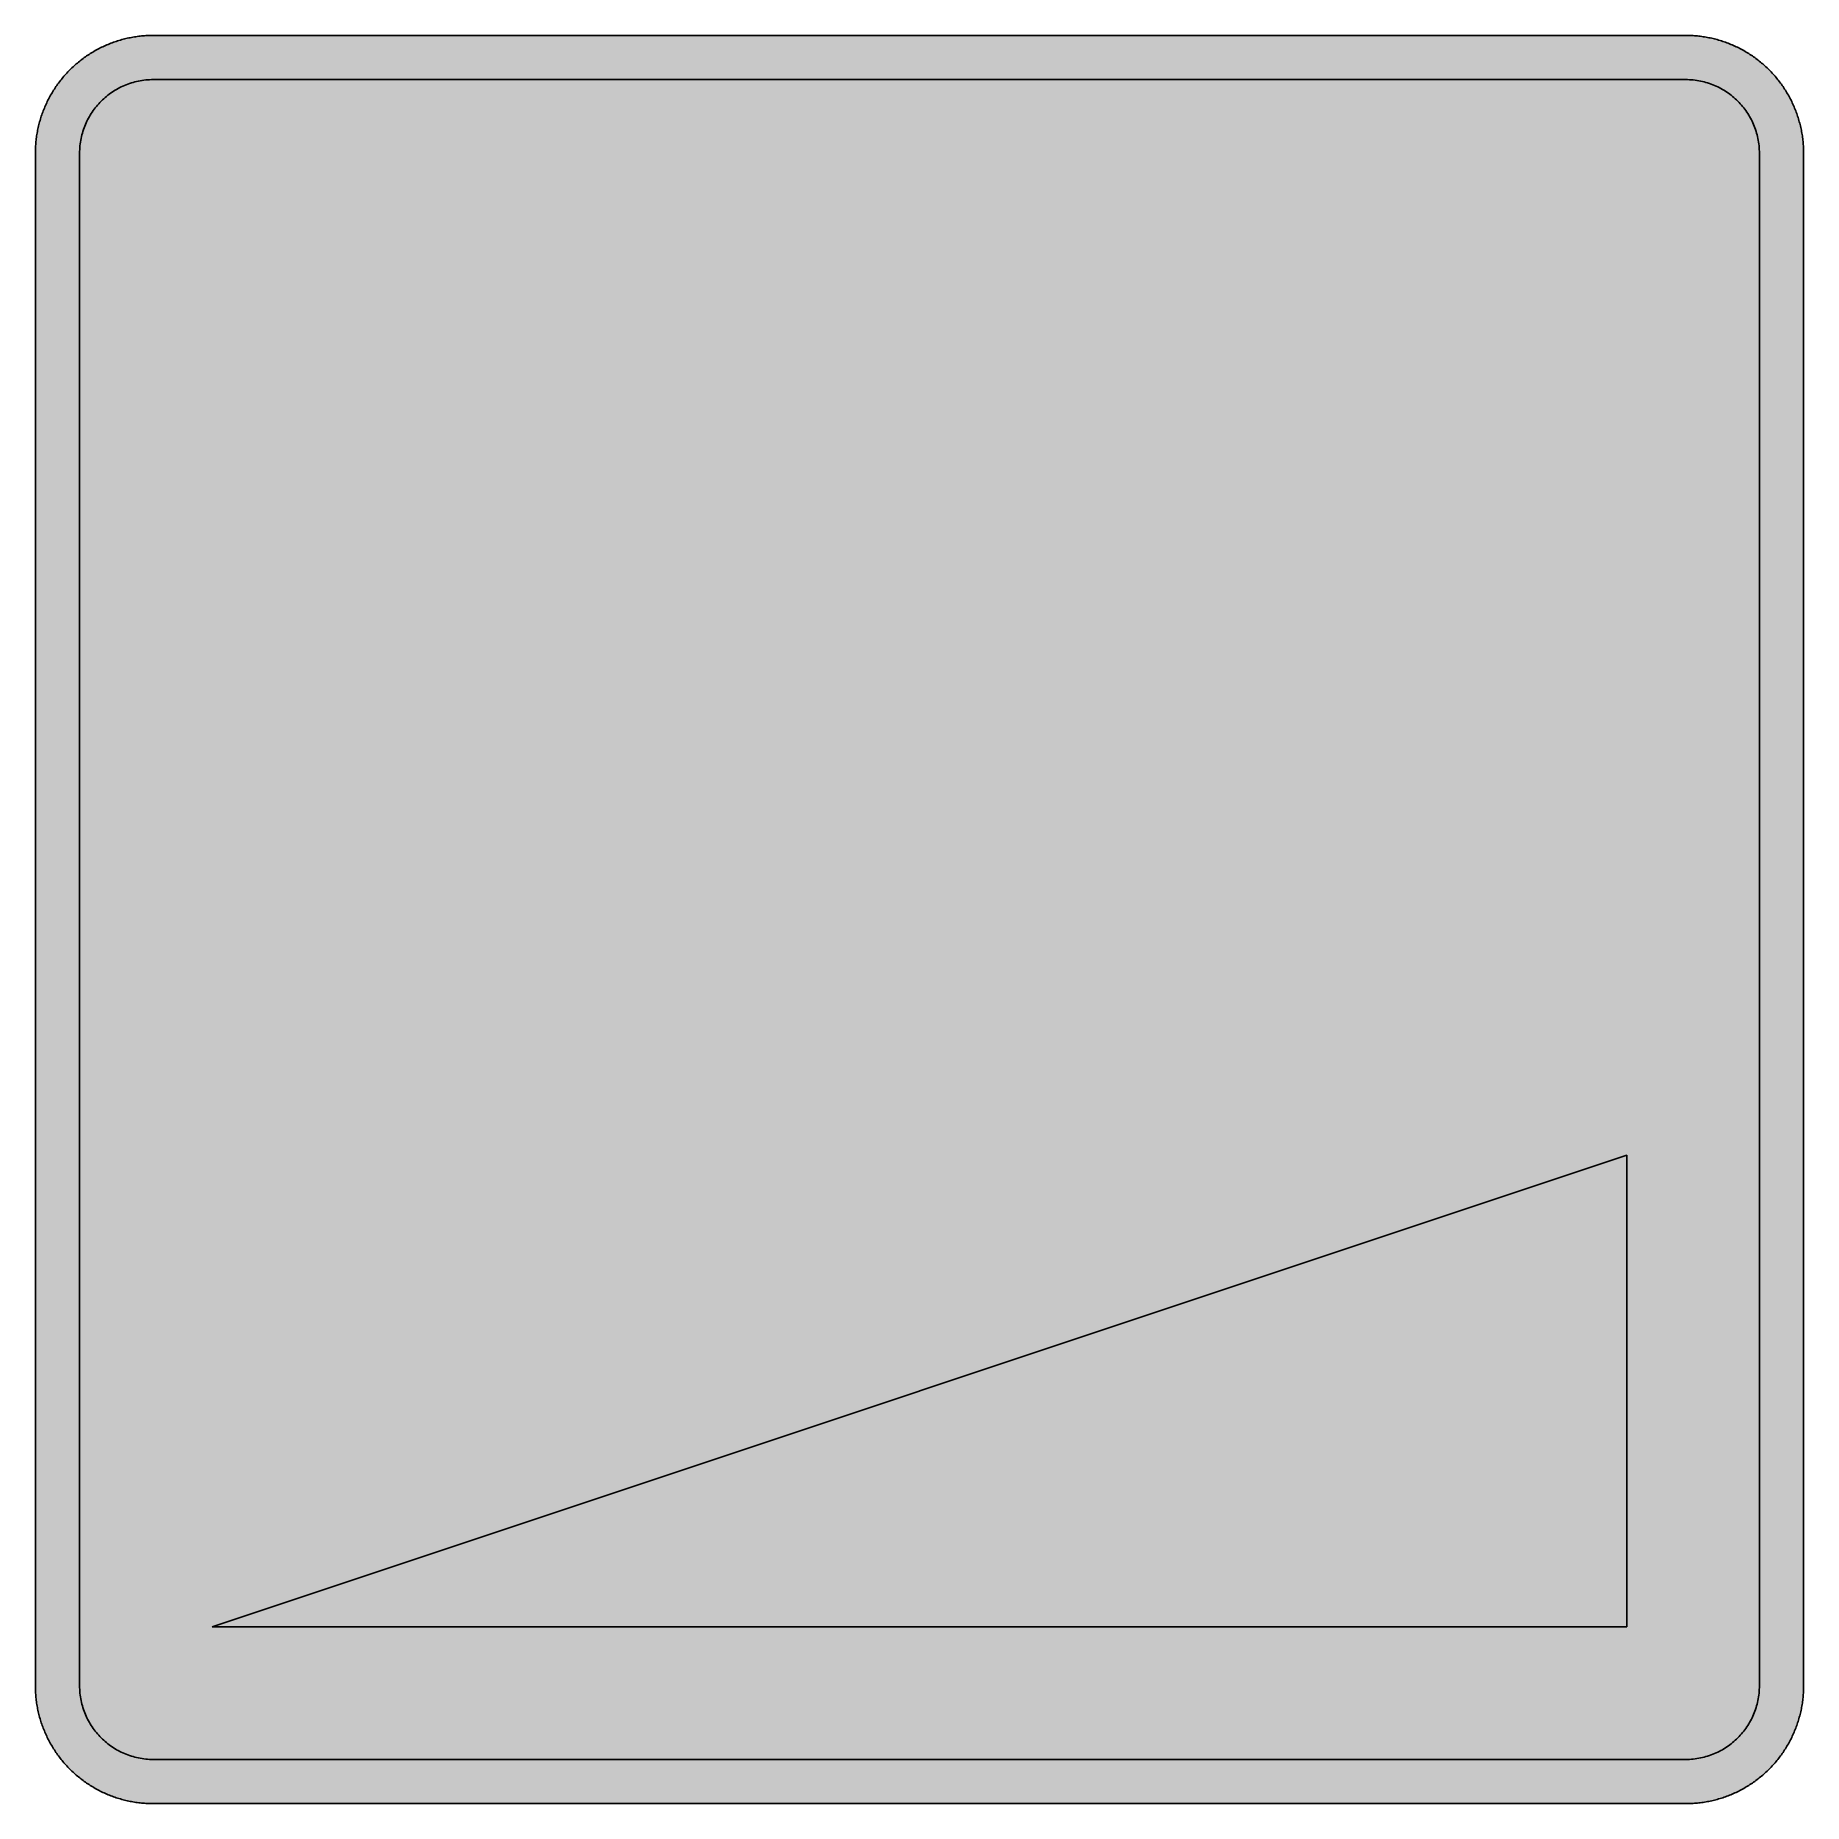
# Model space of a CAD drawing. Header units: millimetres. Extents: x 0 to 212, y 0 to 212.
import ezdxf

# ---------------------------------------------------------------- set-up
doc = ezdxf.new("R2010")
doc.units = ezdxf.units.MM

msp = doc.modelspace()

# ---------------------------------------------------------------- hatches: boundary and pattern name
for color, points in [(254, [(14.1633, 0.0536), (13.9878, 0.0533), (13.8125, 0.0559), (13.6373, 0.061), (13.462, 0.0686), (13.2893, 0.0787), (13.114, 0.0914), (12.9413, 0.1041), (12.7686, 0.1219), (12.5959, 0.1397), (12.4231, 0.16), (12.2504, 0.1829), (12.0777, 0.2057), (11.9075, 0.2337), (11.7373, 0.2616), (11.5672, 0.2921), (11.397, 0.3251), (11.2268, 0.3607), (11.0592, 0.3988), (10.8915, 0.4369), (10.7239, 0.4775), (10.5562, 0.5207), (10.3886, 0.5664), (10.2235, 0.6121), (10.0584, 0.6629), (9.8933, 0.7137), (9.7307, 0.7671), (9.5682, 0.8204), (9.4056, 0.8788), (9.2431, 0.9373), (9.083, 0.9982), (8.923, 1.0617), (8.763, 1.1252), (8.6055, 1.1938), (8.4455, 1.2624), (8.2906, 1.331), (8.1331, 1.4046), (7.9781, 1.4783), (7.8232, 1.5545), (7.6708, 1.6332), (7.5184, 1.7145), (7.366, 1.7958), (7.2161, 1.8796), (7.0663, 1.966), (6.919, 2.0523), (6.7716, 2.1438), (6.6243, 2.2352), (6.4795, 2.3266), (6.3348, 2.4232), (6.19, 2.5197), (6.0477, 2.6187), (5.908, 2.7178), (5.7683, 2.8194), (5.6286, 2.9235), (5.4915, 3.0302), (5.3543, 3.1369), (5.2197, 3.2461), (5.0851, 3.3579), (4.953, 3.4722), (4.8209, 3.5865), (4.6914, 3.7033), (4.5644, 3.8202), (4.4348, 3.9395), (4.3104, 4.0615), (4.1859, 4.1859), (4.0615, 4.3104), (3.9395, 4.4348), (3.8202, 4.5618), (3.7033, 4.6914), (3.5865, 4.8209), (3.4722, 4.953), (3.3579, 5.0851), (3.2487, 5.2197), (3.1369, 5.3543), (3.0302, 5.4915), (2.9235, 5.6286), (2.8194, 5.7683), (2.7178, 5.908), (2.6187, 6.0477), (2.5197, 6.19), (2.4232, 6.3348), (2.3266, 6.477), (2.2352, 6.6243), (2.1438, 6.7691), (2.0523, 6.9164), (1.966, 7.0663), (1.8796, 7.2161), (1.7958, 7.366), (1.7145, 7.5184), (1.6332, 7.6708), (1.5545, 7.8232), (1.4783, 7.9781), (1.4046, 8.1331), (1.331, 8.2906), (1.2598, 8.4455), (1.1913, 8.603), (1.1252, 8.763), (1.0592, 8.923), (0.9982, 9.083), (0.9373, 9.2431), (0.8763, 9.4056), (0.8204, 9.5682), (0.7645, 9.7307), (0.7112, 9.8933), (0.6604, 10.0584), (0.6121, 10.2235), (0.5639, 10.3911), (0.5207, 10.5562), (0.4775, 10.7239), (0.4343, 10.8915), (0.3962, 11.0592), (0.3607, 11.2268), (0.3251, 11.397), (0.2921, 11.5672), (0.2616, 11.7373), (0.2311, 11.9075), (0.2057, 12.0802), (0.1803, 12.2504), (0.1575, 12.4231), (0.1372, 12.5959), (0.1194, 12.7686), (0.1041, 12.9413), (0.0889, 13.1166), (0.0787, 13.2893), (0.0686, 13.4645), (0.061, 13.6373), (0.0559, 13.8125), (0.0508, 13.9878), (0.0508, 14.163), (0.0522, 197.6092), (0.0508, 197.7822), (0.0559, 197.9574), (0.061, 198.1327), (0.0686, 198.308), (0.0787, 198.4807), (0.0889, 198.6559), (0.1041, 198.8287), (0.1194, 199.0014), (0.1372, 199.1741), (0.1575, 199.3468), (0.1803, 199.5195), (0.2057, 199.6923), (0.2311, 199.8624), (0.2616, 200.0326), (0.2921, 200.2028), (0.3251, 200.373), (0.3607, 200.5432), (0.3962, 200.7108), (0.4343, 200.8784), (0.4775, 201.0461), (0.5207, 201.2137), (0.5639, 201.3814), (0.6121, 201.5465), (0.6604, 201.7116), (0.7112, 201.8767), (0.7645, 202.0392), (0.8204, 202.2018), (0.8763, 202.3643), (0.9373, 202.5269), (0.9982, 202.6869), (1.0592, 202.8469), (1.1252, 203.007), (1.1913, 203.1644), (1.2598, 203.3245), (1.331, 203.4794), (1.4046, 203.6369), (1.4783, 203.7918), (1.5545, 203.9468), (1.6332, 204.0992), (1.7145, 204.2516), (1.7958, 204.404), (1.8796, 204.5538), (1.966, 204.7037), (2.0523, 204.851), (2.1438, 204.9983), (2.2352, 205.1456), (2.3266, 205.2904), (2.4232, 205.4352), (2.5197, 205.58), (2.6187, 205.7222), (2.7178, 205.8619), (2.8194, 206.0016), (2.9235, 206.1413), (3.0302, 206.2785), (3.1369, 206.4156), (3.2487, 206.5503), (3.3579, 206.6849), (3.4722, 206.817), (3.5865, 206.949), (3.7033, 207.0786), (3.8202, 207.2056), (3.9395, 207.3351), (4.0615, 207.4596), (4.1859, 207.584), (4.3104, 207.7085), (4.4348, 207.8304), (4.5644, 207.9498), (4.6914, 208.0666), (4.8209, 208.1835), (4.953, 208.2978), (5.0851, 208.4121), (5.2197, 208.5213), (5.3543, 208.6331), (5.4915, 208.7397), (5.6286, 208.8464), (5.7683, 208.9506), (5.908, 209.0522), (6.0477, 209.1512), (6.19, 209.2503), (6.3348, 209.3468), (6.4795, 209.4433), (6.6243, 209.5348), (6.7716, 209.6262), (6.919, 209.7176), (7.0663, 209.804), (7.2161, 209.8904), (7.366, 209.9742), (7.5184, 210.0555), (7.6708, 210.1367), (7.8232, 210.2155), (7.9781, 210.2917), (8.1331, 210.3653), (8.2906, 210.439), (8.4455, 210.5101), (8.6055, 210.5787), (8.763, 210.6447), (8.923, 210.7108), (9.083, 210.7717), (9.2431, 210.8327), (9.4056, 210.8937), (9.5682, 210.9495), (9.7307, 211.0054), (9.8933, 211.0588), (10.0584, 211.1096), (10.2235, 211.1578), (10.3886, 211.2061), (10.5562, 211.2493), (10.7239, 211.2924), (10.8915, 211.3356), (11.0592, 211.3737), (11.2268, 211.4093), (11.397, 211.4448), (11.5672, 211.4779), (11.7373, 211.5083), (11.9075, 211.5388), (12.0777, 211.5642), (12.2504, 211.5896), (12.4231, 211.6125), (12.5959, 211.6328), (12.7686, 211.6506), (12.9413, 211.6658), (13.114, 211.6811), (13.2893, 211.6912), (13.462, 211.7014), (13.6373, 211.709), (13.8125, 211.7141), (13.9878, 211.7192), (14.163, 211.7192), (197.6078, 211.7203), (197.7822, 211.7192), (197.9574, 211.7141), (198.1327, 211.709), (198.3054, 211.7014), (198.4807, 211.6912), (198.6534, 211.6811), (198.8287, 211.6658), (199.0014, 211.6506), (199.1741, 211.6328), (199.3468, 211.6125), (199.5195, 211.5896), (199.6897, 211.5642), (199.8624, 211.5388), (200.0326, 211.5083), (200.2028, 211.4779), (200.373, 211.4448), (200.5432, 211.4093), (200.7108, 211.3737), (200.8784, 211.3356), (201.0461, 211.2924), (201.2137, 211.2493), (201.3788, 211.2061), (201.5465, 211.1578), (201.7116, 211.1096), (201.8767, 211.0588), (202.0392, 211.0054), (202.2018, 210.9495), (202.3643, 210.8937), (202.5269, 210.8327), (202.6869, 210.7717), (202.8469, 210.7108), (203.007, 210.6447), (203.167, 210.5787), (203.3245, 210.5101), (203.4794, 210.439), (203.6369, 210.3653), (203.7918, 210.2917), (203.9468, 210.2155), (204.0992, 210.1367), (204.2516, 210.0555), (204.404, 209.9742), (204.5538, 209.8904), (204.7037, 209.804), (204.8535, 209.7176), (205.0009, 209.6262), (205.1456, 209.5348), (205.293, 209.4433), (205.4352, 209.3468), (205.58, 209.2503), (205.7222, 209.1512), (205.8619, 209.0522), (206.0016, 208.9506), (206.1413, 208.8464), (206.2785, 208.7397), (206.4156, 208.6331), (206.5503, 208.5213), (206.6849, 208.4121), (206.817, 208.2978), (206.949, 208.1835), (207.0786, 208.0666), (207.2081, 207.9498), (207.3351, 207.8304), (207.4596, 207.7085), (207.584, 207.584), (207.7085, 207.4596), (207.8304, 207.3351), (207.9498, 207.2056), (208.0666, 207.0786), (208.1835, 206.949), (208.2978, 206.817), (208.4121, 206.6849), (208.5238, 206.5503), (208.6331, 206.4156), (208.7397, 206.2785), (208.8464, 206.1413), (208.9506, 206.0016), (209.0522, 205.8619), (209.1512, 205.7222), (209.2503, 205.58), (209.3468, 205.4352), (209.4433, 205.2904), (209.5348, 205.1456), (209.6262, 204.9983), (209.7176, 204.851), (209.804, 204.7037), (209.8904, 204.5538), (209.9742, 204.404), (210.0555, 204.2516), (210.1367, 204.0992), (210.2155, 203.9468), (210.2917, 203.7918), (210.3653, 203.6369), (210.439, 203.4794), (210.5076, 203.3245), (210.5762, 203.1644), (210.6447, 203.007), (210.7082, 202.8469), (210.7717, 202.6869), (210.8327, 202.5269), (210.8911, 202.3643), (210.9495, 202.2018), (211.0029, 202.0392), (211.0562, 201.8767), (211.107, 201.7116), (211.1578, 201.5465), (211.2035, 201.3814), (211.2493, 201.2137), (211.2924, 201.0461), (211.3331, 200.8784), (211.3712, 200.7108), (211.4093, 200.5432), (211.4448, 200.373), (211.4779, 200.2028), (211.5083, 200.0326), (211.5363, 199.8624), (211.5642, 199.6923), (211.5871, 199.5195), (211.6099, 199.3468), (211.6303, 199.1741), (211.648, 199.0014), (211.6658, 198.8287), (211.6785, 198.6559), (211.6912, 198.4807), (211.7014, 198.308), (211.709, 198.1327), (211.7141, 197.9574), (211.7166, 197.7822), (211.7166, 197.6069), (211.7189, 14.1647), (211.7166, 13.9878), (211.7141, 13.8125), (211.709, 13.6373), (211.7014, 13.4645), (211.6912, 13.2893), (211.6785, 13.1166), (211.6658, 12.9413), (211.648, 12.7686), (211.6303, 12.5959), (211.6099, 12.4231), (211.5871, 12.2504), (211.5642, 12.0802), (211.5363, 11.9075), (211.5083, 11.7373), (211.4779, 11.5672), (211.4448, 11.397), (211.4093, 11.2268), (211.3712, 11.0592), (211.3331, 10.8915), (211.2924, 10.7239), (211.2493, 10.5562), (211.2035, 10.3911), (211.1578, 10.2235), (211.107, 10.0584), (211.0562, 9.8933), (211.0029, 9.7307), (210.9495, 9.5682), (210.8911, 9.4056), (210.8327, 9.2431), (210.7717, 9.083), (210.7082, 8.923), (210.6447, 8.763), (210.5762, 8.603), (210.5076, 8.4455), (210.439, 8.2906), (210.3653, 8.1331), (210.2917, 7.9781), (210.2155, 7.8232), (210.1367, 7.6708), (210.0555, 7.5184), (209.9742, 7.366), (209.8904, 7.2161), (209.804, 7.0663), (209.7176, 6.9164), (209.6262, 6.7691), (209.5348, 6.6243), (209.4433, 6.477), (209.3468, 6.3348), (209.2503, 6.19), (209.1512, 6.0477), (209.0522, 5.908), (208.9506, 5.7683), (208.8464, 5.6286), (208.7397, 5.4915), (208.6331, 5.3543), (208.5238, 5.2197), (208.4121, 5.0851), (208.2978, 4.953), (208.1835, 4.8209), (208.0666, 4.6914), (207.9498, 4.5618), (207.8304, 4.4348), (207.7085, 4.3104), (207.584, 4.1859), (207.4596, 4.0615), (207.3351, 3.9395), (207.2081, 3.8202), (207.0786, 3.7033), (206.949, 3.5865), (206.817, 3.4722), (206.6849, 3.3579), (206.5503, 3.2461), (206.4156, 3.1369), (206.2785, 3.0302), (206.1413, 2.9235), (206.0016, 2.8194), (205.8619, 2.7178), (205.7222, 2.6187), (205.58, 2.5197), (205.4352, 2.4232), (205.293, 2.3266), (205.1456, 2.2352), (205.0009, 2.1438), (204.8535, 2.0523), (204.7037, 1.966), (204.5538, 1.8796), (204.404, 1.7958), (204.2516, 1.7145), (204.0992, 1.6332), (203.9468, 1.5545), (203.7918, 1.4783), (203.6369, 1.4046), (203.4794, 1.331), (203.3245, 1.2624), (203.167, 1.1938), (203.007, 1.1252), (202.8469, 1.0617), (202.6869, 0.9982), (202.5269, 0.9373), (202.3643, 0.8788), (202.2018, 0.8204), (202.0392, 0.7671), (201.8767, 0.7137), (201.7116, 0.6629), (201.5465, 0.6121), (201.3788, 0.5664), (201.2137, 0.5207), (201.0461, 0.4775), (200.8784, 0.4369), (200.7108, 0.3988), (200.5432, 0.3607), (200.373, 0.3251), (200.2028, 0.2921), (200.0326, 0.2616), (199.8624, 0.2337), (199.6897, 0.2057), (199.5195, 0.1829), (199.3468, 0.16), (199.1741, 0.1397), (199.0014, 0.1219), (198.8287, 0.1041), (198.6534, 0.0914), (198.4807, 0.0787), (198.3054, 0.0686), (198.1327, 0.061), (197.9574, 0.0559), (197.7822, 0.0533), (197.6069, 0.0533)]), (144, [(14.1633, 5.3453), (13.9344, 5.3467), (13.7084, 5.3543), (13.4849, 5.3696), (13.2613, 5.3899), (13.0378, 5.4153), (12.8194, 5.4458), (12.6009, 5.4813), (12.385, 5.522), (12.1717, 5.5702), (11.9583, 5.621), (11.7475, 5.6794), (11.5392, 5.7404), (11.3335, 5.8064), (11.1303, 5.8801), (10.9296, 5.9563), (10.729, 6.0376), (10.5334, 6.1239), (10.3378, 6.2128), (10.1473, 6.3094), (9.9593, 6.4084), (9.7714, 6.5126), (9.5885, 6.6218), (9.4082, 6.7335), (9.2304, 6.8504), (9.0576, 6.9698), (8.8849, 7.0968), (8.7173, 7.2238), (8.5522, 7.3584), (8.3896, 7.4955), (8.2321, 7.6352), (8.0772, 7.78), (7.9273, 7.9273), (7.7775, 8.0772), (7.6352, 8.2321), (7.493, 8.3922), (7.3558, 8.5522), (7.2238, 8.7173), (7.0942, 8.8875), (6.9698, 9.0576), (6.8504, 9.2329), (6.7335, 9.4107), (6.6192, 9.591), (6.5126, 9.7739), (6.4084, 9.9593), (6.3068, 10.1473), (6.2128, 10.3403), (6.1214, 10.5334), (6.035, 10.7315), (5.9538, 10.9296), (5.8776, 11.1303), (5.8064, 11.3335), (5.7404, 11.5418), (5.6769, 11.75), (5.621, 11.9583), (5.5677, 12.1717), (5.522, 12.385), (5.4813, 12.6009), (5.4432, 12.8194), (5.4127, 13.0404), (5.3873, 13.2613), (5.3696, 13.4849), (5.3543, 13.7084), (5.3467, 13.937), (5.3416, 14.163), (5.3439, 197.6092), (5.3467, 197.8355), (5.3543, 198.0616), (5.3696, 198.2851), (5.3873, 198.5086), (5.4127, 198.7321), (5.4432, 198.9506), (5.4813, 199.169), (5.522, 199.3849), (5.5677, 199.5983), (5.621, 199.8116), (5.6769, 200.0225), (5.7404, 200.2307), (5.8064, 200.4365), (5.8776, 200.6397), (5.9538, 200.8403), (6.035, 201.041), (6.1214, 201.2366), (6.2128, 201.4322), (6.3068, 201.6227), (6.4084, 201.8106), (6.5126, 201.9986), (6.6192, 202.1815), (6.7335, 202.3618), (6.8504, 202.5396), (6.9698, 202.7123), (7.0942, 202.885), (7.2238, 203.0527), (7.3558, 203.2178), (7.493, 203.3803), (7.6352, 203.5378), (7.7775, 203.6928), (7.9273, 203.8426), (8.0772, 203.9925), (8.2321, 204.1347), (8.3896, 204.277), (8.5522, 204.4141), (8.7173, 204.5462), (8.8849, 204.6757), (9.0576, 204.8002), (9.2304, 204.9196), (9.4082, 205.0364), (9.5885, 205.1507), (9.7714, 205.2574), (9.9593, 205.3615), (10.1473, 205.4631), (10.3378, 205.5571), (10.5334, 205.6486), (10.729, 205.7349), (10.9296, 205.8162), (11.1303, 205.8924), (11.3335, 205.9635), (11.5392, 206.0296), (11.7475, 206.0931), (11.9583, 206.1489), (12.1717, 206.2023), (12.385, 206.248), (12.6009, 206.2886), (12.8194, 206.3267), (13.0378, 206.3572), (13.2613, 206.3826), (13.4849, 206.4004), (13.7084, 206.4156), (13.9344, 206.4233), (14.163, 206.4283), (197.6078, 206.4286), (197.833, 206.4233), (198.0616, 206.4156), (198.2851, 206.4004), (198.5086, 206.3826), (198.7296, 206.3572), (198.9506, 206.3267), (199.169, 206.2886), (199.3849, 206.248), (199.5983, 206.2023), (199.8116, 206.1489), (200.0199, 206.0931), (200.2282, 206.0296), (200.4365, 205.9635), (200.6397, 205.8924), (200.8403, 205.8162), (201.0385, 205.7349), (201.2366, 205.6486), (201.4296, 205.5571), (201.6227, 205.4631), (201.8106, 205.3615), (201.996, 205.2574), (202.1789, 205.1507), (202.3593, 205.0364), (202.5371, 204.9196), (202.7123, 204.8002), (202.8825, 204.6757), (203.0527, 204.5462), (203.2178, 204.4141), (203.3778, 204.277), (203.5378, 204.1347), (203.6928, 203.9925), (203.8426, 203.8426), (203.9899, 203.6928), (204.1347, 203.5378), (204.2744, 203.3803), (204.4116, 203.2178), (204.5462, 203.0527), (204.6732, 202.885), (204.8002, 202.7123), (204.9196, 202.5396), (205.0364, 202.3618), (205.1482, 202.1815), (205.2574, 201.9986), (205.3615, 201.8106), (205.4606, 201.6227), (205.5571, 201.4322), (205.646, 201.2366), (205.7324, 201.041), (205.8137, 200.8403), (205.8899, 200.6397), (205.9635, 200.4365), (206.0296, 200.2307), (206.0905, 200.0225), (206.1489, 199.8116), (206.1997, 199.5983), (206.248, 199.3849), (206.2886, 199.169), (206.3242, 198.9506), (206.3547, 198.7321), (206.3801, 198.5086), (206.4004, 198.2851), (206.4156, 198.0616), (206.4233, 197.8355), (206.4258, 197.6069), (206.4272, 14.1647), (206.4233, 13.937), (206.4156, 13.7084), (206.4004, 13.4849), (206.3801, 13.2613), (206.3547, 13.0404), (206.3242, 12.8194), (206.2886, 12.6009), (206.248, 12.385), (206.1997, 12.1717), (206.1489, 11.9583), (206.0905, 11.75), (206.0296, 11.5418), (205.9635, 11.3335), (205.8899, 11.1303), (205.8137, 10.9296), (205.7324, 10.7315), (205.646, 10.5334), (205.5571, 10.3403), (205.4606, 10.1473), (205.3615, 9.9593), (205.2574, 9.7739), (205.1482, 9.591), (205.0364, 9.4107), (204.9196, 9.2329), (204.8002, 9.0576), (204.6732, 8.8875), (204.5462, 8.7173), (204.4116, 8.5522), (204.2744, 8.3922), (204.1347, 8.2321), (203.9899, 8.0772), (203.8426, 7.9273), (203.6928, 7.78), (203.5378, 7.6352), (203.3778, 7.4955), (203.2178, 7.3584), (203.0527, 7.2238), (202.8825, 7.0968), (202.7123, 6.9698), (202.5371, 6.8504), (202.3593, 6.7335), (202.1789, 6.6218), (201.996, 6.5126), (201.8106, 6.4084), (201.6227, 6.3094), (201.4296, 6.2128), (201.2366, 6.1239), (201.0385, 6.0376), (200.8403, 5.9563), (200.6397, 5.8801), (200.4365, 5.8064), (200.2282, 5.7404), (200.0199, 5.6794), (199.8116, 5.621), (199.5983, 5.5702), (199.3849, 5.522), (199.169, 5.4813), (198.9506, 5.4458), (198.7296, 5.4153), (198.5086, 5.3899), (198.2851, 5.3696), (198.0616, 5.3543), (197.833, 5.3467), (197.6069, 5.3442)]), (254, [(21.2189, 21.2203), (190.5522, 77.6647), (190.5522, 21.2203)])]:
    msp.add_hatch(color=color).paths.add_polyline_path(points)
h = msp.add_hatch(color=254)
h.paths.add_polyline_path([(74.9004, 94.4986), (74.9122, 94.0841), (74.93, 93.6701), (74.9529, 93.2586), (74.9808, 92.8472), (75.0138, 92.4382), (75.0519, 92.0267), (75.0951, 91.6178), (75.1434, 91.2114), (75.1967, 90.805), (75.2551, 90.3986), (75.3161, 89.9947), (75.3847, 89.5909), (75.4558, 89.187), (75.5345, 88.7857), (75.6158, 88.3869), (75.7022, 87.9856), (75.7936, 87.5894), (75.8901, 87.1931), (75.9917, 86.7969), (76.0959, 86.4032), (76.2051, 86.012), (76.3219, 85.6209), (76.4413, 85.2322), (76.5658, 84.8462), (76.6928, 84.4601), (76.8274, 84.0765), (76.9645, 83.693), (77.1068, 83.312), (77.2541, 82.9335), (77.4065, 82.5576), (77.5614, 82.1817), (77.7215, 81.8083), (77.8866, 81.4375), (78.0567, 81.0666), (78.2295, 80.7009), (78.4073, 80.3351), (78.5901, 79.9719), (78.7781, 79.6112), (78.9686, 79.2531), (79.1642, 78.8949), (79.3648, 78.5419), (79.5706, 78.1888), (79.7789, 77.8408), (79.9922, 77.4929), (80.2081, 77.1474), (80.4291, 76.8071), (80.6552, 76.4667), (80.8838, 76.1289), (81.12, 75.7936), (81.3562, 75.4634), (81.6, 75.1332), (81.8464, 74.8081), (82.0953, 74.483), (82.3493, 74.1629), (82.6084, 73.8454), (82.8726, 73.5305), (83.1393, 73.218), (83.4085, 72.9082), (83.6854, 72.6008), (83.9622, 72.2986), (84.2467, 71.9988), (84.5312, 71.7017), (84.8233, 71.407), (85.1179, 71.1175), (85.4151, 70.8304), (85.7174, 70.5485), (86.0196, 70.2691), (86.327, 69.9948), (86.6394, 69.723), (86.9518, 69.4563), (87.2668, 69.1947), (87.5868, 68.9356), (87.9094, 68.6791), (88.2345, 68.4301), (88.5596, 68.1838), (88.8898, 67.9425), (89.2226, 67.7037), (89.5579, 67.47), (89.8957, 67.2414), (90.236, 67.0154), (90.5789, 66.7944), (90.9244, 66.5785), (91.2724, 66.3651), (91.6229, 66.1568), (91.9759, 65.9536), (92.3315, 65.753), (92.6871, 65.5574), (93.0478, 65.3669), (93.4085, 65.1815), (93.7717, 64.9986), (94.1375, 64.8208), (94.5058, 64.6481), (94.8741, 64.4779), (95.2475, 64.3153), (95.6208, 64.1553), (95.9968, 64.0004), (96.3727, 63.848), (96.7511, 63.7032), (97.1321, 63.561), (97.5157, 63.4238), (97.8992, 63.2917), (98.2853, 63.1622), (98.6739, 63.0403), (99.0625, 62.9209), (99.4537, 62.8066), (99.8449, 62.6974), (100.2386, 62.5932), (100.6323, 62.4916), (101.0285, 62.3976), (101.4247, 62.3062), (101.8235, 62.2198), (102.2248, 62.1386), (102.6262, 62.0624), (103.0275, 61.9912), (103.4313, 61.9252), (103.8352, 61.8642), (104.2416, 61.8058), (104.6455, 61.755), (105.0544, 61.7068), (105.4608, 61.6636), (105.8697, 61.628), (106.2812, 61.595), (106.6902, 61.5671), (107.1016, 61.5442), (107.5131, 61.5264), (107.9271, 61.5137), (108.3386, 61.5061), (108.7526, 61.5036), (109.1743, 61.5061), (109.5934, 61.5137), (110.015, 61.529), (110.4316, 61.5467), (110.8507, 61.5696), (111.2672, 61.5975), (111.6838, 61.6306), (112.1004, 61.6712), (112.5169, 61.7144), (112.9309, 61.7626), (113.3424, 61.816), (113.7539, 61.8744), (114.1654, 61.9404), (114.5743, 62.009), (114.9833, 62.0827), (115.3922, 62.1614), (115.7986, 62.2452), (116.2025, 62.3341), (116.6063, 62.4281), (117.0076, 62.5246), (117.409, 62.6288), (117.8103, 62.738), (118.2065, 62.8498), (118.6028, 62.9691), (118.999, 63.0911), (119.3927, 63.2181), (119.7839, 63.3501), (120.1725, 63.4873), (120.5611, 63.6295), (120.9472, 63.7743), (121.3307, 63.9267), (121.7143, 64.0817), (122.0953, 64.2417), (122.4737, 64.4068), (122.8496, 64.577), (123.2256, 64.7522), (123.5964, 64.93), (123.9672, 65.1129), (124.3355, 65.3009), (124.7013, 65.4939), (125.0645, 65.692), (125.4277, 65.8927), (125.7859, 66.0984), (126.1415, 66.3092), (126.4971, 66.5226), (126.8476, 66.7436), (127.1981, 66.9671), (127.5436, 67.1932), (127.8865, 67.4268), (128.2294, 67.6631), (128.5672, 67.9044), (128.9025, 68.1507), (129.2352, 68.3997), (129.5654, 68.6537), (129.8931, 68.9102), (130.2182, 69.1744), (130.5382, 69.4411), (130.8557, 69.7103), (131.1732, 69.9872), (131.4831, 70.2666), (131.793, 70.5485), (132.1003, 70.8355), (132.4026, 71.1276), (132.7023, 71.4223), (132.9969, 71.722), (133.289, 72.0268), (133.5761, 72.3316), (133.858, 72.6415), (134.1374, 72.9539), (134.4143, 73.2688), (134.6835, 73.5863), (134.9502, 73.9089), (135.2144, 74.2315), (135.4709, 74.5592), (135.7249, 74.8894), (135.9738, 75.2221), (136.2202, 75.5574), (136.4615, 75.8977), (136.6977, 76.2381), (136.9314, 76.581), (137.1575, 76.929), (137.381, 77.277), (137.602, 77.63), (137.8153, 77.9831), (138.0261, 78.3387), (138.2319, 78.6994), (138.4325, 79.06), (138.6307, 79.4233), (138.8237, 79.789), (139.0117, 80.1573), (139.1945, 80.5282), (139.3723, 80.9015), (139.5476, 81.2749), (139.7178, 81.6508), (139.8829, 82.0293), (140.0429, 82.4103), (140.1978, 82.7938), (140.3502, 83.1774), (140.495, 83.5635), (140.6373, 83.9521), (140.7744, 84.3407), (140.9065, 84.7344), (141.0335, 85.1256), (141.1554, 85.5218), (141.2748, 85.918), (141.3866, 86.3168), (141.4958, 86.7156), (141.5999, 87.1169), (141.6964, 87.5182), (141.7904, 87.9221), (141.8793, 88.326), (141.9631, 88.7324), (142.0419, 89.1413), (142.1155, 89.5502), (142.1841, 89.9592), (142.2502, 90.3707), (142.3086, 90.7821), (142.3619, 91.1962), (142.4102, 91.6102), (142.4534, 92.0242), (142.494, 92.4408), (142.527, 92.8573), (142.555, 93.2739), (142.5778, 93.693), (142.5956, 94.1095), (142.6108, 94.5312), (142.6185, 94.9503), (142.621, 95.3719), (142.6185, 95.7859), (142.6108, 96.2025), (142.5981, 96.6165), (142.5804, 97.0305), (142.5575, 97.4446), (142.5296, 97.856), (142.4965, 98.2675), (142.4584, 98.679), (142.4153, 99.0905), (142.367, 99.4994), (142.3162, 99.9058), (142.2578, 100.3148), (142.1943, 100.7212), (142.1282, 101.125), (142.0546, 101.5289), (141.9784, 101.9327), (141.8971, 102.3341), (141.8107, 102.7354), (141.7193, 103.1342), (141.6228, 103.5329), (141.5212, 103.9292), (141.4145, 104.3229), (141.3053, 104.7166), (141.191, 105.1103), (141.0691, 105.5014), (140.9446, 105.8901), (140.8151, 106.2761), (140.683, 106.6622), (140.5433, 107.0483), (140.401, 107.4293), (140.2537, 107.8103), (140.1013, 108.1888), (139.9438, 108.5672), (139.7838, 108.9406), (139.6162, 109.314), (139.446, 109.6848), (139.2707, 110.0557), (139.0929, 110.4214), (138.9075, 110.7872), (138.7196, 111.1504), (138.5265, 111.5111), (138.3309, 111.8692), (138.1303, 112.2248), (137.9245, 112.5779), (137.7137, 112.9309), (137.4978, 113.2789), (137.2794, 113.6244), (137.0559, 113.9698), (136.8298, 114.3102), (136.5987, 114.6505), (136.3624, 114.9858), (136.1211, 115.3185), (135.8773, 115.6513), (135.6284, 115.9789), (135.3769, 116.3041), (135.1204, 116.6266), (134.8588, 116.9467), (134.5946, 117.2642), (134.3254, 117.5766), (134.051, 117.889), (133.7742, 118.1964), (133.4922, 118.5012), (133.2078, 118.8034), (132.9182, 119.1006), (132.6236, 119.3952), (132.3289, 119.6873), (132.0292, 119.9744), (131.7244, 120.2563), (131.4196, 120.5357), (131.1097, 120.81), (130.7998, 121.0818), (130.4849, 121.3485), (130.1648, 121.6101), (129.8448, 121.8692), (129.5222, 122.1232), (129.1946, 122.3721), (128.8669, 122.6185), (128.5342, 122.8623), (128.1989, 123.0986), (127.8611, 123.3322), (127.5207, 123.5608), (127.1803, 123.7869), (126.8349, 124.0079), (126.4869, 124.2238), (126.1364, 124.4371), (125.7833, 124.6429), (125.4303, 124.8486), (125.0721, 125.0467), (124.714, 125.2423), (124.3508, 125.4328), (123.9876, 125.6182), (123.6218, 125.7986), (123.2535, 125.9764), (122.8852, 126.1491), (122.5118, 126.3167), (122.1384, 126.4818), (121.7625, 126.6393), (121.3841, 126.7943), (121.0031, 126.9441), (120.6221, 127.0889), (120.2385, 127.2311), (119.855, 127.3658), (119.4664, 127.4978), (119.0777, 127.6248), (118.6891, 127.7468), (118.298, 127.8661), (117.9043, 127.9779), (117.508, 128.0871), (117.1118, 128.1887), (116.7155, 128.2878), (116.3168, 128.3818), (115.9154, 128.4707), (115.5141, 128.557), (115.1128, 128.6358), (114.7089, 128.7094), (114.3025, 128.7805), (113.8961, 128.844), (113.4897, 128.905), (113.0808, 128.9609), (112.6719, 129.0091), (112.2604, 129.0549), (111.8514, 129.0955), (111.4374, 129.1311), (111.0259, 129.1615), (110.6119, 129.1869), (110.1979, 129.2073), (109.7813, 129.2225), (109.3673, 129.2327), (111.2848, 123.4817), (111.6127, 123.4491), (111.9403, 123.4135), (112.268, 123.3754), (112.5931, 123.3322), (112.9182, 123.284), (113.2434, 123.2357), (113.5685, 123.1798), (113.8911, 123.1214), (114.2111, 123.0605), (114.5337, 122.997), (114.8537, 122.9258), (115.1712, 122.8547), (115.4887, 122.7785), (115.8062, 122.6998), (116.1212, 122.616), (116.4361, 122.5271), (116.7486, 122.4382), (117.061, 122.3442), (117.3709, 122.2451), (117.6807, 122.1435), (117.9906, 122.0394), (118.2954, 121.9327), (118.6028, 121.8209), (118.905, 121.7041), (119.2073, 121.5873), (119.5095, 121.4628), (119.8093, 121.3383), (120.1064, 121.2088), (120.4036, 121.0767), (120.6983, 120.9421), (120.9929, 120.8024), (121.285, 120.6602), (121.5746, 120.5128), (121.8616, 120.3655), (122.1486, 120.2131), (122.4331, 120.0556), (122.7176, 119.8982), (122.9995, 119.7356), (123.2789, 119.568), (123.5558, 119.4003), (123.8326, 119.2276), (124.1069, 119.0523), (124.3787, 118.8745), (124.648, 118.6917), (124.9147, 118.5088), (125.1814, 118.3208), (125.4455, 118.1278), (125.7071, 117.9347), (125.9662, 117.7366), (126.2253, 117.536), (126.4793, 117.3328), (126.7333, 117.127), (126.9822, 116.9162), (127.2311, 116.7028), (127.4775, 116.4869), (127.7214, 116.2685), (127.9627, 116.0475), (128.2014, 115.8215), (128.4402, 115.5954), (128.6739, 115.3643), (128.905, 115.1306), (129.1336, 114.8944), (129.3622, 114.6531), (129.5857, 114.4118), (129.8067, 114.1679), (130.0251, 113.919), (130.241, 113.6701), (130.4519, 113.4186), (130.6601, 113.1646), (130.8659, 112.9081), (131.0691, 112.649), (131.2672, 112.3899), (131.4628, 112.1258), (131.6558, 111.8616), (131.8463, 111.5949), (132.0317, 111.3282), (132.2172, 111.0564), (132.395, 110.7846), (132.5728, 110.5103), (132.7455, 110.2335), (132.9157, 109.9541), (133.0833, 109.6747), (133.2459, 109.3927), (133.4059, 109.1108), (133.5634, 108.8263), (133.7158, 108.5393), (133.8656, 108.2497), (134.0129, 107.9602), (134.1552, 107.6681), (134.2949, 107.3734), (134.432, 107.0788), (134.5667, 106.7841), (134.6962, 106.4844), (134.8207, 106.1872), (134.9451, 105.885), (135.0645, 105.5827), (135.1788, 105.2805), (135.2906, 104.9757), (135.3998, 104.6683), (135.5065, 104.3635), (135.6081, 104.0536), (135.7046, 103.7438), (135.8011, 103.4339), (135.89, 103.1215), (135.9789, 102.809), (136.0627, 102.4941), (136.1415, 102.1791), (136.2202, 101.8616), (136.2913, 101.5441), (136.3624, 101.2266), (136.4285, 100.9066), (136.4894, 100.5891), (136.5479, 100.2665), (136.6037, 99.9465), (136.6545, 99.6239), (136.7003, 99.2988), (136.7434, 98.9762), (136.7841, 98.6511), (136.8196, 98.3259), (136.8527, 97.9983), (136.8806, 97.6732), (136.906, 97.3455), (136.9289, 97.0178), (136.9441, 96.6902), (136.9593, 96.36), (136.967, 96.0298), (136.9746, 95.7021), (136.9746, 95.3719), (136.9746, 95.0214), (136.967, 94.6709), (136.9568, 94.3204), (136.9416, 93.9724), (136.9212, 93.6219), (136.8984, 93.2764), (136.8704, 92.9284), (136.8374, 92.5805), (136.8019, 92.235), (136.7612, 91.8896), (136.7155, 91.5467), (136.6672, 91.2038), (136.6139, 90.8609), (136.5555, 90.5205), (136.4945, 90.1776), (136.4285, 89.8398), (136.3599, 89.4994), (136.2837, 89.1642), (136.2075, 88.8263), (136.1237, 88.4911), (136.0373, 88.1583), (135.9484, 87.8256), (135.8544, 87.4928), (135.7554, 87.1626), (135.6538, 86.8324), (135.5471, 86.5048), (135.4379, 86.1797), (135.3236, 85.8545), (135.2042, 85.532), (135.0823, 85.2094), (134.9578, 84.8893), (134.8283, 84.5693), (134.6937, 84.2543), (134.5565, 83.9368), (134.4143, 83.6244), (134.2695, 83.312), (134.1222, 83.0021), (133.9672, 82.6922), (133.8123, 82.3849), (133.6523, 82.0801), (133.4872, 81.7778), (133.3195, 81.4781), (133.1468, 81.1784), (132.9715, 80.8812), (132.7937, 80.5866), (132.6109, 80.2919), (132.4254, 80.0024), (132.2349, 79.7128), (132.0419, 79.4258), (131.8438, 79.1413), (131.6431, 78.8594), (131.4374, 78.58), (131.2316, 78.3031), (131.0183, 78.0288), (130.8049, 77.7545), (130.5839, 77.4852), (130.363, 77.216), (130.1369, 76.9518), (129.9083, 76.6877), (129.6746, 76.4286), (129.4384, 76.1721), (129.1996, 75.9155), (128.9558, 75.6641), (128.7094, 75.4151), (128.4605, 75.1688), (128.209, 74.9249), (127.955, 74.6862), (127.696, 74.4499), (127.4369, 74.2163), (127.1727, 73.9877), (126.9086, 73.7616), (126.6393, 73.5406), (126.3701, 73.3222), (126.0983, 73.1063), (125.8214, 72.8955), (125.5446, 72.6872), (125.2652, 72.4814), (124.9832, 72.2808), (124.6988, 72.0852), (124.4117, 71.8896), (124.1222, 71.7017), (123.8326, 71.5137), (123.538, 71.3308), (123.2433, 71.153), (122.9462, 70.9778), (122.649, 70.805), (122.3467, 70.6374), (122.0445, 70.4748), (121.7397, 70.3123), (121.4323, 70.1573), (121.1224, 70.0049), (120.8126, 69.8551), (120.5001, 69.7103), (120.1877, 69.5681), (119.8702, 69.4309), (119.5553, 69.2963), (119.2352, 69.1667), (118.9152, 69.0423), (118.5926, 68.9204), (118.27, 68.801), (117.9449, 68.6867), (117.6198, 68.5775), (117.2921, 68.4708), (116.9619, 68.3692), (116.6317, 68.2701), (116.299, 68.1761), (115.9662, 68.0872), (115.6335, 68.0009), (115.2982, 67.9171), (114.9604, 67.8409), (114.6251, 67.7672), (114.2848, 67.6961), (113.9469, 67.63), (113.604, 67.5691), (113.2637, 67.5107), (112.9208, 67.4573), (112.5779, 67.4091), (112.235, 67.3633), (111.8895, 67.3227), (111.5441, 67.2871), (111.1961, 67.2541), (110.8481, 67.2262), (110.5027, 67.2033), (110.1522, 67.183), (109.8042, 67.1678), (109.4537, 67.1576), (109.1032, 67.15), (108.7526, 67.15), (108.4021, 67.15), (108.0516, 67.1576), (107.7036, 67.1678), (107.3531, 67.183), (107.0051, 67.2033), (106.6571, 67.2262), (106.3117, 67.2541), (105.9637, 67.2871), (105.6183, 67.3227), (105.2728, 67.3633), (104.9299, 67.4091), (104.587, 67.4573), (104.2441, 67.5107), (103.9012, 67.5691), (103.5609, 67.63), (103.2231, 67.6961), (102.8827, 67.7672), (102.5474, 67.8409), (102.2096, 67.9171), (101.8743, 68.0009), (101.5416, 68.0872), (101.2088, 68.1761), (100.8761, 68.2701), (100.5459, 68.3692), (100.2182, 68.4708), (99.8906, 68.5775), (99.5629, 68.6867), (99.2378, 68.801), (98.9152, 68.9204), (98.5926, 69.0423), (98.2726, 69.1667), (97.9551, 69.2963), (97.6376, 69.4309), (97.3226, 69.5681), (97.0077, 69.7103), (96.6953, 69.8551), (96.3854, 70.0049), (96.0755, 70.1573), (95.7707, 70.3123), (95.4659, 70.4748), (95.1611, 70.6374), (94.8614, 70.805), (94.5617, 70.9778), (94.2645, 71.153), (93.9698, 71.3308), (93.6752, 71.5137), (93.3856, 71.7017), (93.0961, 71.8896), (92.8091, 72.0852), (92.5246, 72.2808), (92.2426, 72.4814), (91.9632, 72.6872), (91.6864, 72.8955), (91.4121, 73.1063), (91.1377, 73.3222), (90.8685, 73.5406), (90.6018, 73.7616), (90.3351, 73.9877), (90.0735, 74.2163), (89.8119, 74.4499), (89.5553, 74.6862), (89.2988, 74.9249), (89.0473, 75.1688), (88.7984, 75.4151), (88.552, 75.6641), (88.3082, 75.9155), (88.0694, 76.1721), (87.8332, 76.4286), (87.5995, 76.6877), (87.3709, 76.9518), (87.1449, 77.216), (86.9239, 77.4852), (86.7054, 77.7545), (86.4895, 78.0288), (86.2787, 78.3031), (86.0704, 78.58), (85.8647, 78.8594), (85.664, 79.1413), (85.4659, 79.4258), (85.2729, 79.7128), (85.0824, 80.0024), (84.897, 80.2919), (84.7141, 80.5866), (84.5363, 80.8812), (84.361, 81.1784), (84.1883, 81.4781), (84.0207, 81.7778), (83.8556, 82.0801), (83.6955, 82.3849), (83.5406, 82.6922), (83.3857, 83.0021), (83.2383, 83.312), (83.0936, 83.6244), (82.9513, 83.9368), (82.8142, 84.2543), (82.6795, 84.5693), (82.55, 84.8893), (82.423, 85.2094), (82.3011, 85.532), (82.1842, 85.8545), (82.0699, 86.1797), (81.9607, 86.5048), (81.854, 86.8324), (81.7524, 87.1626), (81.6534, 87.4928), (81.5594, 87.8256), (81.468, 88.1583), (81.3816, 88.4911), (81.3003, 88.8263), (81.2216, 89.1642), (81.1479, 89.4994), (81.0793, 89.8398), (81.0133, 90.1776), (80.9523, 90.5205), (80.8939, 90.8609), (80.8406, 91.2038), (80.7923, 91.5467), (80.7466, 91.8896), (80.706, 92.235), (80.6704, 92.5805), (80.6374, 92.9284), (80.6094, 93.2764), (80.5866, 93.6219), (80.5663, 93.9724), (80.551, 94.3204), (80.5409, 94.6709), (80.5332, 95.0214), (80.5307, 95.3719), (80.5307, 95.3872), (80.5307, 95.4024), (80.5307, 95.4176), (80.5307, 95.4354), (80.5307, 95.4507), (80.5307, 95.4659), (80.5307, 95.4811), (80.5307, 95.4964), (80.5307, 95.5142), (80.5307, 95.5294), (80.5307, 95.5446), (80.5307, 95.5599), (80.5332, 95.5751), (80.5332, 95.5929), (80.5332, 95.6081), (80.5332, 95.6234), (80.5332, 95.6386), (80.5332, 95.6539), (80.5332, 95.6716), (80.5332, 95.6869), (80.5332, 95.7021), (80.5332, 95.7174), (80.5332, 95.7351), (80.5332, 95.7504), (80.5332, 95.7656), (80.5358, 95.7809), (80.5358, 95.7961), (80.5358, 95.8139), (80.5358, 95.8291), (80.5358, 95.8444), (80.5358, 95.8596), (80.5358, 95.8774), (80.5358, 95.8926), (80.5358, 95.9079), (80.5383, 95.9231), (80.5383, 95.9383), (80.5383, 95.9561), (80.5383, 95.9714), (80.5383, 95.9866), (80.5383, 96.0018), (80.5383, 96.0171), (80.5409, 96.0349), (80.5409, 96.0501), (80.5409, 96.0653), (80.5409, 96.0806), (80.5409, 96.0984), (80.5409, 96.1136), (80.5434, 96.1288), (80.5434, 96.1441), (80.5434, 96.1593), (80.5434, 96.1771), (80.5434, 96.1923), (80.5459, 96.2076), (80.5459, 96.2228), (80.5459, 96.2381), (80.5459, 96.2558), (80.5459, 96.2711), (80.5485, 96.2863), (80.5485, 96.3016), (80.5485, 96.3193), (80.5485, 96.3346), (80.5485, 96.3498), (80.551, 96.3651), (80.551, 96.3803)])
h.paths.add_polyline_path([(86.4443, 117.6842), (62.2074, 109.6049), (61.9912, 109.5299), (61.7779, 109.4511), (61.5671, 109.3699), (61.3588, 109.2835), (61.153, 109.1946), (60.9498, 109.1006), (60.7492, 109.0016), (60.5511, 108.9025), (60.3555, 108.7958), (60.1624, 108.6891), (59.9694, 108.5774), (59.7814, 108.4605), (59.596, 108.3412), (59.4131, 108.2192), (59.2328, 108.0948), (59.055, 107.9652), (58.8797, 107.8332), (58.7096, 107.6985), (58.5394, 107.5588), (58.3743, 107.4166), (58.2092, 107.2718), (58.0492, 107.1245), (57.8917, 106.9746), (57.7393, 106.8222), (57.5869, 106.6648), (57.4396, 106.5047), (57.2948, 106.3447), (57.1525, 106.1796), (57.0128, 106.012), (56.8782, 105.8418), (56.7461, 105.6691), (56.6191, 105.4938), (56.4921, 105.3186), (56.3702, 105.1382), (56.2534, 104.9553), (56.1391, 104.7725), (56.0273, 104.5845), (55.9181, 104.3965), (55.814, 104.206), (55.7149, 104.013), (55.6184, 103.8174), (55.5244, 103.6218), (55.4355, 103.4237), (55.3491, 103.2231), (55.2679, 103.0199), (55.1891, 102.8167), (55.1155, 102.6084), (55.0443, 102.4026), (54.9783, 102.1918), (54.9173, 101.981), (54.8589, 101.7702), (54.8056, 101.5568), (54.7548, 101.3409), (54.7091, 101.125), (54.6684, 100.9066), (54.6303, 100.6881), (54.5973, 100.4672), (54.5694, 100.2462), (54.544, 100.0227), (54.5236, 99.7991), (54.5084, 99.5731), (54.4957, 99.3496), (54.4906, 99.121), (54.4881, 98.8949), (54.4881, 98.8746), (54.4881, 98.8568), (54.4881, 98.8365), (54.4881, 98.8162), (54.4881, 98.7984), (54.4881, 98.7781), (54.4881, 98.7603), (54.4881, 98.74), (54.4881, 98.7196), (54.4906, 98.7019), (54.4906, 98.6815), (54.4906, 98.6612), (54.4906, 98.6434), (54.4906, 98.6231), (54.4906, 98.6053), (54.4932, 98.585), (54.4932, 98.5647), (54.4932, 98.5469), (54.4932, 98.5266), (54.4932, 98.5063), (54.4957, 98.4885), (54.4957, 98.4682), (54.4957, 98.4504), (54.4982, 98.4301), (54.4982, 98.4098), (54.4982, 98.392), (54.5008, 98.3717), (54.5008, 98.3539), (54.5008, 98.3336), (54.5033, 98.3132), (54.5033, 98.2955), (54.5033, 98.2751), (54.5059, 98.2574), (54.5059, 98.237), (54.5084, 98.2167), (54.5084, 98.1989), (54.5109, 98.1786), (54.5109, 98.1608), (54.5135, 98.1405), (54.5135, 98.1202), (54.516, 98.1024), (54.516, 98.0821), (54.5186, 98.0643), (54.5186, 98.044), (54.5211, 98.0237), (54.5236, 98.0059), (54.5236, 97.9856), (54.5262, 97.9678), (54.5262, 97.9475), (54.5287, 97.9272), (54.5313, 97.9094), (54.5313, 97.8891), (54.5338, 97.8713), (54.5363, 97.851), (54.5363, 97.8306), (54.5389, 97.8129), (54.5414, 97.7925), (54.544, 97.7748), (54.544, 97.7544), (54.5465, 97.7367), (54.549, 97.7163), (54.5516, 97.696), (54.5541, 97.6782), (54.5541, 97.6579), (60.482, 43.8489), (60.7466, 43.881), (61.0133, 43.9191), (61.275, 43.9623), (61.5366, 44.0131), (61.7957, 44.0715), (62.0497, 44.1325), (62.3037, 44.2011), (62.5551, 44.2747), (62.804, 44.3535), (63.0504, 44.4373), (63.2917, 44.5287), (63.533, 44.6227), (63.7718, 44.7243), (64.0055, 44.831), (64.2366, 44.9402), (64.4652, 45.0571), (64.6913, 45.179), (64.9122, 45.3034), (65.1332, 45.4355), (65.3491, 45.5701), (65.5599, 45.7098), (65.7682, 45.8546), (65.974, 46.0045), (66.1772, 46.1569), (66.3753, 46.3144), (66.5683, 46.4769), (66.7588, 46.6446), (66.9468, 46.8147), (67.1297, 46.9875), (67.3075, 47.1678), (67.4827, 47.3507), (67.6529, 47.5361), (67.8205, 47.7266), (67.9831, 47.9196), (68.1406, 48.1178), (68.293, 48.3184), (68.4428, 48.5216), (68.5876, 48.7299), (68.7273, 48.9407), (68.8619, 49.1541), (68.994, 49.3725), (69.1185, 49.5935), (69.2404, 49.817), (69.3547, 50.0431), (69.4665, 50.2717), (69.5731, 50.5028), (69.6722, 50.739), (69.7687, 50.9753), (69.8576, 51.2166), (69.944, 51.4579), (70.0227, 51.7017), (70.0964, 51.9506), (70.165, 52.1995), (70.2285, 52.451), (70.2869, 52.705), (70.3377, 52.959), (70.3834, 53.2181), (70.424, 53.4772), (70.4571, 53.7388), (70.485, 54.0004), (70.5079, 54.2671), (70.5231, 54.5313), (70.5307, 54.8005), (70.5358, 55.0697), (70.5358, 55.0824), (70.5358, 55.0951), (70.5358, 55.1078), (70.5358, 55.1231), (70.5358, 55.1358), (70.5358, 55.1485), (70.5333, 55.1612), (70.5333, 55.1764), (70.5333, 55.1891), (70.5333, 55.2018), (70.5333, 55.2145), (70.5333, 55.2298), (70.5333, 55.2425), (70.5333, 55.2552), (70.5333, 55.2679), (70.5333, 55.2831), (70.5333, 55.2958), (70.5333, 55.3085), (70.5333, 55.3212), (70.5307, 55.3339), (70.5307, 55.3491), (70.5307, 55.3618), (70.5307, 55.3745), (70.5307, 55.3872), (70.5307, 55.4025), (70.5307, 55.4152), (70.5282, 55.4279), (70.5282, 55.4406), (70.5282, 55.4558), (70.5282, 55.4685), (70.5282, 55.4812), (70.5256, 55.4939), (70.5256, 55.5066), (70.5256, 55.5219), (70.5256, 55.5346), (70.5256, 55.5473), (70.5231, 55.56), (70.5231, 55.5752), (70.5231, 55.5879), (70.5231, 55.6006), (70.5206, 55.6133), (70.5206, 55.6285), (70.5206, 55.6412), (70.5206, 55.6539), (70.518, 55.6666), (70.518, 55.6793), (70.518, 55.6946), (70.5155, 55.7073), (70.5155, 55.72), (70.5155, 55.7327), (70.5129, 55.7479), (70.5129, 55.7606), (70.5129, 55.7733), (70.5104, 55.786), (70.5104, 55.8013), (70.5104, 55.814), (70.5079, 55.8267), (70.5079, 55.8394), (70.5079, 55.8521), (70.5053, 55.8673), (70.5053, 55.88), (70.5053, 55.8927), (70.5028, 55.9054), (70.5028, 55.9181), (67.4963, 95.7319), (67.4929, 95.7428), (67.4929, 95.758), (67.4929, 95.7707), (67.4903, 95.7834), (67.4903, 95.7961), (67.4903, 95.8113), (67.4903, 95.824), (67.4878, 95.8367), (67.4878, 95.8494), (67.4878, 95.8647), (67.4878, 95.8774), (67.4878, 95.8901), (67.4878, 95.9028), (67.4878, 95.9155), (67.4878, 95.9307), (67.4878, 95.9434), (67.4878, 95.9993), (67.4903, 96.0552), (67.4929, 96.1136), (67.4954, 96.1695), (67.5005, 96.2254), (67.5081, 96.2812), (67.5132, 96.3346), (67.5234, 96.3905), (67.531, 96.4463), (67.5411, 96.4997), (67.5538, 96.553), (67.5665, 96.6089), (67.5792, 96.6622), (67.5945, 96.7156), (67.6097, 96.7664), (67.6275, 96.8197), (67.6427, 96.8705), (67.6631, 96.9239), (67.6808, 96.9747), (67.7012, 97.0255), (67.724, 97.0737), (67.7469, 97.1245), (67.7697, 97.1728), (67.7926, 97.221), (67.818, 97.2693), (67.8459, 97.3176), (67.8713, 97.3658), (67.8993, 97.4115), (67.9272, 97.4573), (67.9577, 97.503), (67.9882, 97.5487), (68.0187, 97.5919), (68.0517, 97.6376), (68.0847, 97.6808), (68.1177, 97.7214), (68.1533, 97.7646), (68.1888, 97.8052), (68.2244, 97.8459), (68.2625, 97.8865), (68.3006, 97.9246), (68.3387, 97.9627), (68.3768, 98.0008), (68.4174, 98.0364), (68.4581, 98.0745), (68.4987, 98.11), (68.5419, 98.1431), (68.5851, 98.1786), (68.6283, 98.2116), (68.674, 98.2421), (68.7172, 98.2751), (68.7629, 98.3056), (68.8111, 98.3336), (68.8569, 98.364), (68.9051, 98.392), (68.9534, 98.4199), (69.0016, 98.4453), (69.0524, 98.4707), (69.1032, 98.4936), (69.154, 98.519), (69.2048, 98.5393), (69.2556, 98.5622), (69.309, 98.5825), (69.3623, 98.6028), (69.4157, 98.6206), (99.8305, 108.7586), (100.0176, 108.8212), (100.203, 108.8898), (100.3884, 108.9635), (100.5688, 109.0371), (100.7491, 109.1159), (100.9269, 109.1971), (101.1047, 109.2835), (101.2774, 109.3724), (101.4501, 109.4638), (101.6178, 109.5578), (101.7854, 109.6569), (101.9505, 109.7585), (102.1131, 109.8601), (102.2731, 109.9693), (102.4306, 110.0785), (102.5855, 110.1903), (102.7405, 110.3071), (102.8903, 110.4265), (103.0376, 110.5459), (103.1824, 110.6703), (103.3272, 110.7973), (103.4669, 110.9269), (103.6041, 111.059), (103.7387, 111.1936), (103.8708, 111.3282), (104.0003, 111.4679), (104.1273, 111.6101), (104.2518, 111.7549), (104.3737, 111.8997), (104.4905, 112.0496), (104.6074, 112.1994), (104.7191, 112.3518), (104.8283, 112.5093), (104.935, 112.6642), (105.0392, 112.8243), (105.1408, 112.9868), (105.2373, 113.1494), (105.3313, 113.3145), (105.4227, 113.4821), (105.5116, 113.6498), (105.5954, 113.8199), (105.6767, 113.9927), (105.7554, 114.1679), (105.8291, 114.3432), (105.9028, 114.5184), (105.9688, 114.6988), (106.0348, 114.8791), (106.0958, 115.0595), (106.1542, 115.2423), (106.2076, 115.4278), (106.2584, 115.6132), (106.3066, 115.8011), (106.3498, 115.9891), (106.3904, 116.1796), (106.426, 116.3701), (106.459, 116.5606), (106.4895, 116.7536), (106.5149, 116.9467), (106.5352, 117.1423), (106.553, 117.3378), (106.5657, 117.536), (106.5759, 117.7315), (106.5835, 117.9297), (106.5835, 118.1303), (106.5835, 118.1786), (106.5835, 118.2294), (106.5835, 118.2776), (106.5835, 118.3284), (106.5809, 118.3792), (106.5809, 118.4275), (106.5784, 118.4783), (106.5759, 118.5266), (106.5733, 118.5774), (106.5708, 118.6256), (106.5682, 118.6764), (106.5657, 118.7247), (106.5632, 118.7755), (106.5606, 118.8237), (106.5555, 118.8745), (106.553, 118.9228), (106.5479, 118.9736), (106.5428, 119.0219), (106.5403, 119.0727), (106.5352, 119.1209), (106.5301, 119.1692), (106.5251, 119.22), (106.5174, 119.2682), (106.5124, 119.319), (106.5073, 119.3673), (106.4997, 119.4156), (106.492, 119.4664), (106.487, 119.5146), (106.4793, 119.5629), (106.4717, 119.6137), (106.4641, 119.6619), (106.4565, 119.7102), (106.4489, 119.761), (106.4412, 119.8093), (106.4311, 119.8575), (106.4235, 119.9058), (106.4133, 119.954), (106.4031, 120.0048), (106.3955, 120.0531), (106.3854, 120.1014), (106.3752, 120.1496), (106.365, 120.1979), (106.3549, 120.2461), (106.3422, 120.2944), (106.332, 120.3427), (106.3219, 120.3909), (106.3092, 120.4392), (106.299, 120.4874), (106.2863, 120.5357), (106.2736, 120.584), (106.2609, 120.6322), (106.2482, 120.6805), (106.2355, 120.7287), (106.2228, 120.777), (106.2101, 120.8253), (106.1949, 120.871), (106.1822, 120.9192), (106.1669, 120.9675), (106.1517, 121.0158), (106.139, 121.0615), (106.1237, 121.1097), (106.1085, 121.158), (106.0933, 121.2037), (106.078, 121.252), (93.5838, 158.7373), (93.5177, 158.9253), (93.4491, 159.1107), (93.378, 159.2936), (93.3018, 159.4764), (93.2231, 159.6568), (93.1418, 159.8346), (93.0554, 160.0098), (92.9691, 160.1851), (92.8776, 160.3553), (92.7811, 160.5255), (92.6846, 160.6931), (92.583, 160.8582), (92.4789, 161.0208), (92.3722, 161.1808), (92.263, 161.3383), (92.1487, 161.4932), (92.0344, 161.6456), (91.915, 161.7955), (91.7931, 161.9453), (91.6686, 162.0901), (91.5441, 162.2323), (91.4146, 162.372), (91.2825, 162.5117), (91.1479, 162.6464), (91.0107, 162.7784), (90.871, 162.908), (90.7288, 163.035), (90.5866, 163.1594), (90.4392, 163.2788), (90.2919, 163.3982), (90.1395, 163.5125), (89.9871, 163.6268), (89.8322, 163.736), (89.6747, 163.8427), (89.5147, 163.9443), (89.3547, 164.0459), (89.1921, 164.1424), (89.027, 164.2364), (88.8594, 164.3278), (88.6917, 164.4167), (88.519, 164.5006), (88.3488, 164.5818), (88.1736, 164.6606), (87.9983, 164.7368), (87.8205, 164.8079), (87.6427, 164.8765), (87.4624, 164.94), (87.2795, 165.0009), (87.0966, 165.0594), (86.9137, 165.1152), (86.7283, 165.166), (86.5403, 165.2118), (86.3524, 165.2549), (86.1619, 165.2956), (85.9714, 165.3337), (85.7809, 165.3642), (85.5878, 165.3946), (85.3948, 165.42), (85.1992, 165.4404), (85.0036, 165.4581), (84.8055, 165.4734), (84.6099, 165.481), (84.4118, 165.4886), (84.2112, 165.4912), (83.9572, 165.4861), (83.7032, 165.4759), (83.4517, 165.4607), (83.2028, 165.4378), (82.9539, 165.4099), (82.7075, 165.3769), (82.4636, 165.3362), (82.2223, 165.2905), (81.981, 165.2372), (81.7423, 165.1787), (81.5086, 165.1152), (81.2749, 165.0467), (81.0438, 164.9705), (80.8152, 164.8917), (80.5891, 164.8054), (80.3681, 164.7139), (80.1472, 164.6174), (79.9287, 164.5158), (79.7154, 164.4091), (79.5045, 164.2974), (79.2963, 164.1805), (79.0905, 164.0611), (78.8873, 163.9341), (78.6892, 163.8021), (78.4936, 163.6674), (78.3031, 163.5277), (78.1126, 163.383), (77.9297, 163.2331), (77.7469, 163.0807), (77.5716, 162.9232), (77.3963, 162.7632), (77.2262, 162.5956), (77.0611, 162.4279), (76.901, 162.2527), (76.7436, 162.0774), (76.5886, 161.8945), (76.4413, 161.7116), (76.2965, 161.5211), (76.1568, 161.3306), (76.0222, 161.1351), (75.8901, 160.9369), (75.7631, 160.7337), (75.6437, 160.528), (75.5269, 160.3197), (75.4151, 160.1089), (75.3085, 159.8955), (75.2069, 159.6771), (75.1103, 159.4561), (75.0189, 159.2351), (74.9325, 159.0091), (74.8538, 158.7805), (74.7776, 158.5493), (74.709, 158.3157), (74.6455, 158.082), (74.5871, 157.8432), (74.5338, 157.6019), (74.488, 157.3606), (74.4474, 157.1168), (74.4144, 156.8704), (74.3864, 156.6215), (74.3636, 156.3726), (74.3483, 156.1211), (74.3382, 155.8671), (74.3331, 155.6131), (74.3356, 155.5623), (74.3356, 155.5115), (74.3356, 155.4632), (74.3356, 155.4124), (74.3382, 155.3642), (74.3382, 155.3134), (74.3407, 155.2651), (74.3433, 155.2143), (74.3433, 155.1661), (74.3458, 155.1153), (74.3483, 155.067), (74.3534, 155.0162), (74.356, 154.9679), (74.3585, 154.9171), (74.3636, 154.8689), (74.3661, 154.8181), (74.3712, 154.7698), (74.3737, 154.719), (74.3788, 154.6708), (74.3839, 154.62), (74.389, 154.5717), (74.3941, 154.5209), (74.3991, 154.4726), (74.4068, 154.4244), (74.4118, 154.3736), (74.4195, 154.3253), (74.4245, 154.2745), (74.4322, 154.2263), (74.4398, 154.178), (74.4474, 154.1297), (74.4525, 154.0789), (74.4626, 154.0307), (74.4703, 153.9824), (74.4779, 153.9316), (74.4855, 153.8834), (74.4957, 153.8351), (74.5033, 153.7868), (74.5134, 153.7386), (74.5236, 153.6878), (74.5338, 153.6395), (74.5439, 153.5913), (74.5541, 153.543), (74.5642, 153.4947), (74.5744, 153.4465), (74.5846, 153.3982), (74.5973, 153.35), (74.6074, 153.3017), (74.6201, 153.2534), (74.6328, 153.2052), (74.643, 153.1569), (74.6557, 153.1087), (74.6684, 153.0604), (74.6811, 153.0121), (74.6938, 152.9639), (74.709, 152.9182), (74.7217, 152.8699), (74.737, 152.8216), (74.7497, 152.7734), (74.7649, 152.7251), (74.7801, 152.6794), (74.7928, 152.6311), (74.8081, 152.5829), (74.8233, 152.5372), (74.8386, 152.4889), (80.6429, 135.0874), (63.2396, 129.286), (63.0504, 129.22), (62.865, 129.1514), (62.6796, 129.0803), (62.4967, 129.0041), (62.3189, 128.9253), (62.1386, 128.844), (61.9633, 128.7577), (61.7906, 128.6713), (61.6179, 128.5773), (61.4502, 128.4834), (61.2826, 128.3868), (61.1175, 128.2852), (60.9549, 128.1811), (60.7949, 128.0744), (60.6374, 127.9627), (60.4825, 127.8509), (60.3275, 127.7341), (60.1777, 127.6172), (60.0304, 127.4953), (59.8856, 127.3708), (59.7408, 127.2438), (59.6011, 127.1168), (59.4639, 126.9848), (59.3293, 126.8501), (59.1972, 126.713), (59.0677, 126.5733), (58.9407, 126.431), (58.8162, 126.2888), (58.6943, 126.1415), (58.5775, 125.9942), (58.4606, 125.8418), (58.3489, 125.6894), (58.2397, 125.5344), (58.133, 125.3769), (58.0288, 125.2169), (57.9298, 125.0569), (57.8307, 124.8943), (57.7367, 124.7292), (57.6453, 124.5616), (57.5589, 124.3914), (57.4726, 124.2212), (57.3913, 124.0485), (57.3126, 123.8758), (57.2389, 123.7005), (57.1678, 123.5227), (57.0992, 123.3449), (57.0332, 123.1646), (56.9722, 122.9817), (56.9138, 122.7988), (56.8604, 122.616), (56.8096, 122.428), (56.7614, 122.2426), (56.7182, 122.0546), (56.6776, 121.8641), (56.642, 121.6736), (56.609, 121.4831), (56.581, 121.2901), (56.5556, 121.0945), (56.5328, 120.9015), (56.515, 120.7059), (56.5023, 120.5078), (56.4921, 120.3122), (56.4871, 120.1141), (56.4845, 119.9134), (56.4845, 119.8651), (56.4845, 119.8143), (56.4845, 119.7635), (56.4871, 119.7153), (56.4871, 119.6645), (56.4896, 119.6162), (56.4896, 119.5654), (56.4921, 119.5172), (56.4947, 119.4664), (56.4972, 119.4181), (56.4998, 119.3673), (56.5023, 119.319), (56.5048, 119.2682), (56.5099, 119.22), (56.5125, 119.1692), (56.5175, 119.1209), (56.5201, 119.0701), (56.5252, 119.0219), (56.5302, 118.9711), (56.5353, 118.9228), (56.5404, 118.872), (56.5455, 118.8237), (56.5506, 118.7729), (56.5556, 118.7247), (56.5633, 118.6764), (56.5683, 118.6256), (56.576, 118.5774), (56.581, 118.5291), (56.5887, 118.4783), (56.5963, 118.43), (56.6039, 118.3818), (56.6115, 118.331), (56.6191, 118.2827), (56.6293, 118.2345), (56.6369, 118.1862), (56.6445, 118.1354), (56.6547, 118.0871), (56.6649, 118.0389), (56.6725, 117.9906), (56.6826, 117.9424), (56.6928, 117.8916), (56.703, 117.8433), (56.7131, 117.795), (56.7258, 117.7468), (56.736, 117.6985), (56.7461, 117.6503), (56.7588, 117.602), (56.7715, 117.5537), (56.7817, 117.5055), (56.7944, 117.4572), (56.8071, 117.409), (56.8198, 117.3607), (56.8325, 117.3124), (56.8452, 117.2667), (56.8604, 117.2185), (56.8731, 117.1702), (56.8884, 117.1219), (56.9011, 117.0737), (56.9163, 117.028), (56.9316, 116.9797), (56.9468, 116.9314), (56.9595, 116.8857), (56.9773, 116.8375), (56.9925, 116.7892), (83.7667, 125.7166)], flags=16)
edge = h.paths.add_edge_path(flags=16)
edge.add_line((85.5514, 182.8338), (85.4761, 183.0476))
edge.add_line((85.4761, 183.0476), (85.3973, 183.261))
edge.add_line((85.3973, 183.261), (85.3161, 183.4718))
edge.add_line((85.3161, 183.4718), (85.2297, 183.6776))
edge.add_line((85.2297, 183.6776), (85.1408, 183.8858))
edge.add_line((85.1408, 183.8858), (85.0468, 184.089))
edge.add_line((85.0468, 184.089), (84.9503, 184.2897))
edge.add_line((84.9503, 184.2897), (84.8487, 184.4878))
edge.add_line((84.8487, 184.4878), (84.742, 184.6834))
edge.add_line((84.742, 184.6834), (84.6353, 184.8764))
edge.add_line((84.6353, 184.8764), (84.5236, 185.0669))
edge.add_line((84.5236, 185.0669), (84.4067, 185.2574))
edge.add_line((84.4067, 185.2574), (84.2874, 185.4429))
edge.add_line((84.2874, 185.4429), (84.1654, 185.6257))
edge.add_line((84.1654, 185.6257), (84.041, 185.8061))
edge.add_line((84.041, 185.8061), (83.9114, 185.9839))
edge.add_line((83.9114, 185.9839), (83.7794, 186.1591))
edge.add_line((83.7794, 186.1591), (83.6447, 186.3293))
edge.add_line((83.6447, 186.3293), (83.505, 186.4995))
edge.add_line((83.505, 186.4995), (83.3628, 186.6646))
edge.add_line((83.3628, 186.6646), (83.218, 186.8297))
edge.add_line((83.218, 186.8297), (83.0707, 186.9897))
edge.add_line((83.0707, 186.9897), (82.9208, 187.1472))
edge.add_line((82.9208, 187.1472), (82.7684, 187.2996))
edge.add_line((82.7684, 187.2996), (82.611, 187.452))
edge.add_line((82.611, 187.452), (82.4509, 187.5993))
edge.add_line((82.4509, 187.5993), (82.2909, 187.7441))
edge.add_line((82.2909, 187.7441), (82.1258, 187.8863))
edge.add_line((82.1258, 187.8863), (81.9582, 188.026))
edge.add_line((81.9582, 188.026), (81.788, 188.1607))
edge.add_line((81.788, 188.1607), (81.6153, 188.2927))
edge.add_line((81.6153, 188.2927), (81.44, 188.4197))
edge.add_line((81.44, 188.4197), (81.2648, 188.5467))
edge.add_line((81.2648, 188.5467), (81.0844, 188.6687))
edge.add_line((81.0844, 188.6687), (80.9015, 188.7855))
edge.add_line((80.9015, 188.7855), (80.7187, 188.9023))
edge.add_line((80.7187, 188.9023), (80.5307, 189.0116))
edge.add_line((80.5307, 189.0116), (80.3427, 189.1208))
edge.add_line((80.3427, 189.1208), (80.1522, 189.2249))
edge.add_line((80.1522, 189.2249), (79.9592, 189.324))
edge.add_line((79.9592, 189.324), (79.7636, 189.423))
edge.add_line((79.7636, 189.423), (79.568, 189.5145))
edge.add_line((79.568, 189.5145), (79.3674, 189.6034))
edge.add_line((79.3674, 189.6034), (79.1667, 189.6897))
edge.add_line((79.1667, 189.6897), (78.9661, 189.771))
edge.add_line((78.9661, 189.771), (78.7603, 189.8498))
edge.add_line((78.7603, 189.8498), (78.5546, 189.9234))
edge.add_line((78.5546, 189.9234), (78.3463, 189.9945))
edge.add_line((78.3463, 189.9945), (78.138, 190.0606))
edge.add_line((78.138, 190.0606), (77.9272, 190.1215))
edge.add_line((77.9272, 190.1215), (77.7138, 190.18))
edge.add_line((77.7138, 190.18), (77.5005, 190.2358))
edge.add_line((77.5005, 190.2358), (77.2846, 190.2841))
edge.add_line((77.2846, 190.2841), (77.0687, 190.3298))
edge.add_line((77.0687, 190.3298), (76.8502, 190.373))
edge.add_line((76.8502, 190.373), (76.6318, 190.4086))
edge.add_line((76.6318, 190.4086), (76.4108, 190.4416))
edge.add_line((76.4108, 190.4416), (76.1898, 190.4721))
edge.add_line((76.1898, 190.4721), (75.9689, 190.4949))
edge.add_line((75.9689, 190.4949), (75.7428, 190.5152))
edge.add_line((75.7428, 190.5152), (75.5193, 190.533))
edge.add_line((75.5193, 190.533), (75.2932, 190.5432))
edge.add_line((75.2932, 190.5432), (75.0672, 190.5508))
edge.add_line((75.0672, 190.5508), (74.8386, 190.5533))
edge.add_line((74.8386, 190.5533), (74.549, 190.5483))
edge.add_line((74.549, 190.5483), (74.2594, 190.5381))
edge.add_line((74.2594, 190.5381), (73.9724, 190.5203))
edge.add_line((73.9724, 190.5203), (73.6854, 190.4949))
edge.add_line((73.6854, 190.4949), (73.4009, 190.4619))
edge.add_line((73.4009, 190.4619), (73.1215, 190.4213))
edge.add_line((73.1215, 190.4213), (72.8421, 190.3755))
edge.add_line((72.8421, 190.3755), (72.5653, 190.3222))
edge.add_line((72.5653, 190.3222), (72.2909, 190.2638))
edge.add_line((72.2909, 190.2638), (72.0192, 190.1977))
edge.add_line((72.0192, 190.1977), (71.7499, 190.1241))
edge.add_line((71.7499, 190.1241), (71.4832, 190.0453))
edge.add_line((71.4832, 190.0453), (71.2191, 189.959))
edge.add_line((71.2191, 189.959), (70.9574, 189.8675))
edge.add_line((70.9574, 189.8675), (70.7009, 189.7685))
edge.add_line((70.7009, 189.7685), (70.4469, 189.6643))
edge.add_line((70.4469, 189.6643), (70.1954, 189.5551))
edge.add_line((70.1954, 189.5551), (69.9465, 189.4383))
edge.add_line((69.9465, 189.4383), (69.7001, 189.3164))
edge.add_line((69.7001, 189.3164), (69.4588, 189.1894))
edge.add_line((69.4588, 189.1894), (69.2201, 189.0573))
edge.add_line((69.2201, 189.0573), (68.9864, 188.9176))
edge.add_line((68.9864, 188.9176), (68.7553, 188.7728))
edge.add_line((68.7553, 188.7728), (68.5292, 188.6229))
edge.add_line((68.5292, 188.6229), (68.3057, 188.4705))
edge.add_line((68.3057, 188.4705), (68.0847, 188.3105))
edge.add_line((68.0847, 188.3105), (67.8713, 188.1454))
edge.add_line((67.8713, 188.1454), (67.6605, 187.9752))
edge.add_line((67.6605, 187.9752), (67.4522, 187.8))
edge.add_line((67.4522, 187.8), (67.249, 187.6196))
edge.add_line((67.249, 187.6196), (67.0509, 187.4342))
edge.add_line((67.0509, 187.4342), (66.8579, 187.2463))
edge.add_line((66.8579, 187.2463), (66.6674, 187.0507))
edge.add_line((66.6674, 187.0507), (66.4845, 186.8526))
edge.add_line((66.4845, 186.8526), (66.3042, 186.6519))
edge.add_line((66.3042, 186.6519), (66.1289, 186.4436))
edge.add_line((66.1289, 186.4436), (65.9587, 186.2328))
edge.add_line((65.9587, 186.2328), (65.7936, 186.0169))
edge.add_line((65.7936, 186.0169), (65.6336, 185.7985))
edge.add_line((65.6336, 185.7985), (65.4787, 185.5749))
edge.add_line((65.4787, 185.5749), (65.3288, 185.3489))
edge.add_line((65.3288, 185.3489), (65.1866, 185.1177))
edge.add_line((65.1866, 185.1177), (65.0469, 184.8815))
edge.add_line((65.0469, 184.8815), (64.9148, 184.6453))
edge.add_line((64.9148, 184.6453), (64.7852, 184.4015))
edge.add_line((64.7852, 184.4015), (64.6633, 184.1576))
edge.add_line((64.6633, 184.1576), (64.549, 183.9087))
edge.add_line((64.549, 183.9087), (64.4373, 183.6572))
edge.add_line((64.4373, 183.6572), (64.3331, 183.4032))
edge.add_line((64.3331, 183.4032), (64.2366, 183.1442))
edge.add_line((64.2366, 183.1442), (64.1452, 182.8851))
edge.add_line((64.1452, 182.8851), (64.0588, 182.6209))
edge.add_line((64.0588, 182.6209), (63.9801, 182.3542))
edge.add_line((63.9801, 182.3542), (63.9064, 182.085))
edge.add_line((63.9064, 182.085), (63.8404, 181.8132))
edge.add_line((63.8404, 181.8132), (63.7794, 181.5389))
edge.add_line((63.7794, 181.5389), (63.7261, 181.262))
edge.add_line((63.7261, 181.262), (63.6803, 180.9826))
edge.add_line((63.6803, 180.9826), (63.6422, 180.7007))
edge.add_line((63.6422, 180.7007), (63.6092, 180.4187))
edge.add_line((63.6092, 180.4187), (63.5838, 180.1317))
edge.add_line((63.5838, 180.1317), (63.566, 179.8447))
edge.add_line((63.566, 179.8447), (63.5559, 179.5551))
edge.add_line((63.5559, 179.5551), (63.5508, 179.263))
edge.add_line((63.5508, 179.263), (63.5559, 178.9709))
edge.add_line((63.5559, 178.9709), (63.566, 178.6814))
edge.add_line((63.566, 178.6814), (63.5838, 178.3944))
edge.add_line((63.5838, 178.3944), (63.6092, 178.1099))
edge.add_line((63.6092, 178.1099), (63.6422, 177.8254))
edge.add_line((63.6422, 177.8254), (63.6803, 177.5435))
edge.add_line((63.6803, 177.5435), (63.7261, 177.2641))
edge.add_line((63.7261, 177.2641), (63.7794, 176.9872))
edge.add_line((63.7794, 176.9872), (63.8404, 176.7129))
edge.add_line((63.8404, 176.7129), (63.9064, 176.4411))
edge.add_line((63.9064, 176.4411), (63.9801, 176.1719))
edge.add_line((63.9801, 176.1719), (64.0588, 175.9052))
edge.add_line((64.0588, 175.9052), (64.1452, 175.6435))
edge.add_line((64.1452, 175.6435), (64.2366, 175.3819))
edge.add_line((64.2366, 175.3819), (64.3331, 175.1228))
edge.add_line((64.3331, 175.1228), (64.4373, 174.8688))
edge.add_line((64.4373, 174.8688), (64.549, 174.6174))
edge.add_line((64.549, 174.6174), (64.6633, 174.3685))
edge.add_line((64.6633, 174.3685), (64.7852, 174.1246))
edge.add_line((64.7852, 174.1246), (64.9148, 173.8833))
edge.add_line((64.9148, 173.8833), (65.0469, 173.6446))
edge.add_line((65.0469, 173.6446), (65.1866, 173.4083))
edge.add_line((65.1866, 173.4083), (65.3288, 173.1772))
edge.add_line((65.3288, 173.1772), (65.4787, 172.9511))
edge.add_line((65.4787, 172.9511), (65.6336, 172.7276))
edge.add_line((65.6336, 172.7276), (65.7936, 172.5092))
edge.add_line((65.7936, 172.5092), (65.9587, 172.2933))
edge.add_line((65.9587, 172.2933), (66.1289, 172.0825))
edge.add_line((66.1289, 172.0825), (66.3042, 171.8742))
edge.add_line((66.3042, 171.8742), (66.4845, 171.6735))
edge.add_line((66.4845, 171.6735), (66.6674, 171.4754))
edge.add_line((66.6674, 171.4754), (66.8579, 171.2798))
edge.add_line((66.8579, 171.2798), (67.0509, 171.0919))
edge.add_line((67.0509, 171.0919), (67.249, 170.9064))
edge.add_line((67.249, 170.9064), (67.4522, 170.7261))
edge.add_line((67.4522, 170.7261), (67.6605, 170.5508))
edge.add_line((67.6605, 170.5508), (67.8713, 170.3832))
edge.add_line((67.8713, 170.3832), (68.0847, 170.2181))
edge.add_line((68.0847, 170.2181), (68.3057, 170.0581))
edge.add_line((68.3057, 170.0581), (68.5292, 169.9031))
edge.add_line((68.5292, 169.9031), (68.7553, 169.7533))
edge.add_line((68.7553, 169.7533), (68.9864, 169.6085))
edge.add_line((68.9864, 169.6085), (69.2201, 169.4688))
edge.add_line((69.2201, 169.4688), (69.4588, 169.3367))
edge.add_line((69.4588, 169.3367), (69.7001, 169.2097))
edge.add_line((69.7001, 169.2097), (69.9465, 169.0878))
edge.add_line((69.9465, 169.0878), (70.1954, 168.971))
edge.add_line((70.1954, 168.971), (70.4469, 168.8617))
edge.add_line((70.4469, 168.8617), (70.7009, 168.7576))
edge.add_line((70.7009, 168.7576), (70.9574, 168.6585))
edge.add_line((70.9574, 168.6585), (71.2191, 168.5671))
edge.add_line((71.2191, 168.5671), (71.4832, 168.4807))
edge.add_line((71.4832, 168.4807), (71.7499, 168.402))
edge.add_line((71.7499, 168.402), (72.0192, 168.3309))
edge.add_line((72.0192, 168.3309), (72.2909, 168.2648))
edge.add_line((72.2909, 168.2648), (72.5653, 168.2039))
edge.add_line((72.5653, 168.2039), (72.8421, 168.1505))
edge.add_line((72.8421, 168.1505), (73.1215, 168.1048))
edge.add_line((73.1215, 168.1048), (73.4009, 168.0642))
edge.add_line((73.4009, 168.0642), (73.6854, 168.0337))
edge.add_line((73.6854, 168.0337), (73.9724, 168.0083))
edge.add_line((73.9724, 168.0083), (74.2594, 167.9905))
edge.add_line((74.2594, 167.9905), (74.549, 167.9778))
edge.add_line((74.549, 167.9778), (74.8386, 167.9753))
edge.add_line((74.8386, 167.9753), (75.1307, 167.9778))
edge.add_line((75.1307, 167.9778), (75.4202, 167.9905))
edge.add_line((75.4202, 167.9905), (75.7098, 168.0083))
edge.add_line((75.7098, 168.0083), (75.9943, 168.0337))
edge.add_line((75.9943, 168.0337), (76.2787, 168.0642))
edge.add_line((76.2787, 168.0642), (76.5581, 168.1048))
edge.add_line((76.5581, 168.1048), (76.8375, 168.1505))
edge.add_line((76.8375, 168.1505), (77.1144, 168.2039))
edge.add_line((77.1144, 168.2039), (77.3887, 168.2648))
edge.add_line((77.3887, 168.2648), (77.6605, 168.3309))
edge.add_line((77.6605, 168.3309), (77.9297, 168.402))
edge.add_line((77.9297, 168.402), (78.1964, 168.4807))
edge.add_line((78.1964, 168.4807), (78.4606, 168.5671))
edge.add_line((78.4606, 168.5671), (78.7222, 168.6585))
edge.add_line((78.7222, 168.6585), (78.9788, 168.7576))
edge.add_line((78.9788, 168.7576), (79.2353, 168.8617))
edge.add_line((79.2353, 168.8617), (79.4868, 168.971))
edge.add_line((79.4868, 168.971), (79.7357, 169.0878))
edge.add_line((79.7357, 169.0878), (79.9795, 169.2097))
edge.add_line((79.9795, 169.2097), (80.2208, 169.3367))
edge.add_line((80.2208, 169.3367), (80.4596, 169.4688))
edge.add_line((80.4596, 169.4688), (80.6933, 169.6085))
edge.add_line((80.6933, 169.6085), (80.9244, 169.7533))
edge.add_line((80.9244, 169.7533), (81.153, 169.9031))
edge.add_line((81.153, 169.9031), (81.3765, 170.0581))
edge.add_line((81.3765, 170.0581), (81.595, 170.2181))
edge.add_line((81.595, 170.2181), (81.8109, 170.3832))
edge.add_line((81.8109, 170.3832), (82.0217, 170.5508))
edge.add_line((82.0217, 170.5508), (82.2274, 170.7261))
edge.add_line((82.2274, 170.7261), (82.4306, 170.9064))
edge.add_line((82.4306, 170.9064), (82.6287, 171.0919))
edge.add_line((82.6287, 171.0919), (82.8218, 171.2798))
edge.add_line((82.8218, 171.2798), (83.0123, 171.4754))
edge.add_line((83.0123, 171.4754), (83.1952, 171.6735))
edge.add_line((83.1952, 171.6735), (83.3755, 171.8742))
edge.add_line((83.3755, 171.8742), (83.5508, 172.0825))
edge.add_line((83.5508, 172.0825), (83.7209, 172.2933))
edge.add_line((83.7209, 172.2933), (83.886, 172.5092))
edge.add_line((83.886, 172.5092), (84.0461, 172.7276))
edge.add_line((84.0461, 172.7276), (84.201, 172.9511))
edge.add_line((84.201, 172.9511), (84.3509, 173.1772))
edge.add_line((84.3509, 173.1772), (84.4956, 173.4083))
edge.add_line((84.4956, 173.4083), (84.6328, 173.6446))
edge.add_line((84.6328, 173.6446), (84.7674, 173.8833))
edge.add_line((84.7674, 173.8833), (84.8944, 174.1246))
edge.add_line((84.8944, 174.1246), (85.0163, 174.3685))
edge.add_line((85.0163, 174.3685), (85.1306, 174.6174))
edge.add_line((85.1306, 174.6174), (85.2424, 174.8688))
edge.add_line((85.2424, 174.8688), (85.3465, 175.1228))
edge.add_line((85.3465, 175.1228), (85.4431, 175.3819))
edge.add_line((85.4431, 175.3819), (85.5345, 175.6435))
edge.add_line((85.5345, 175.6435), (85.6209, 175.9052))
edge.add_line((85.6209, 175.9052), (85.6996, 176.1719))
edge.add_line((85.6996, 176.1719), (85.7733, 176.4411))
edge.add_line((85.7733, 176.4411), (85.8393, 176.7129))
edge.add_line((85.8393, 176.7129), (85.9003, 176.9872))
edge.add_line((85.9003, 176.9872), (85.9536, 177.2641))
edge.add_line((85.9536, 177.2641), (85.9993, 177.5435))
edge.add_line((85.9993, 177.5435), (86.0374, 177.8254))
edge.add_line((86.0374, 177.8254), (86.0704, 178.1099))
edge.add_line((86.0704, 178.1099), (86.0958, 178.3944))
edge.add_line((86.0958, 178.3944), (86.1136, 178.6814))
edge.add_line((86.1136, 178.6814), (86.1238, 178.9709))
edge.add_line((86.1238, 178.9709), (86.1289, 179.263))
edge.add_line((86.1289, 179.263), (86.1289, 179.3215))
edge.add_line((86.1289, 179.3215), (86.1289, 179.3773))
edge.add_line((86.1289, 179.3773), (86.1263, 179.4332))
edge.add_line((86.1263, 179.4332), (86.1263, 179.4916))
edge.add_line((86.1263, 179.4916), (86.1263, 179.5475))
edge.add_line((86.1263, 179.5475), (86.1238, 179.6034))
edge.add_line((86.1238, 179.6034), (86.1212, 179.6618))
edge.add_line((86.1212, 179.6618), (86.1187, 179.7177))
edge.add_line((86.1187, 179.7177), (86.1162, 179.7736))
edge.add_line((86.1162, 179.7736), (86.1136, 179.832))
edge.add_line((86.1136, 179.832), (86.1111, 179.8879))
edge.add_line((86.1111, 179.8879), (86.1085, 179.9438))
edge.add_line((86.1085, 179.9438), (86.1035, 180.0022))
edge.add_line((86.1035, 180.0022), (86.1009, 180.0581))
edge.add_line((86.1009, 180.0581), (86.0958, 180.1139))
edge.add_line((86.0958, 180.1139), (86.0933, 180.1698))
edge.add_line((86.0933, 180.1698), (86.0882, 180.2282))
edge.add_line((86.0882, 180.2282), (86.0831, 180.2841))
edge.add_line((86.0831, 180.2841), (86.0781, 180.34))
edge.add_line((86.0781, 180.34), (86.0704, 180.3959))
edge.add_line((86.0704, 180.3959), (86.0654, 180.4543))
edge.add_line((86.0654, 180.4543), (86.0603, 180.5102))
edge.add_line((86.0603, 180.5102), (86.0527, 180.5661))
edge.add_line((86.0527, 180.5661), (86.0476, 180.6219))
edge.add_line((86.0476, 180.6219), (86.04, 180.6778))
edge.add_line((86.04, 180.6778), (86.0323, 180.7337))
edge.add_line((86.0323, 180.7337), (86.0247, 180.7896))
edge.add_line((86.0247, 180.7896), (86.0171, 180.848))
edge.add_line((86.0171, 180.848), (86.0095, 180.9039))
edge.add_line((86.0095, 180.9039), (86.0019, 180.9598))
edge.add_line((86.0019, 180.9598), (85.9917, 181.0156))
edge.add_line((85.9917, 181.0156), (85.9841, 181.0715))
edge.add_line((85.9841, 181.0715), (85.9739, 181.1274))
edge.add_line((85.9739, 181.1274), (85.9638, 181.1833))
edge.add_line((85.9638, 181.1833), (85.9536, 181.2392))
edge.add_line((85.9536, 181.2392), (85.9434, 181.295))
edge.add_line((85.9434, 181.295), (85.9333, 181.3509))
edge.add_line((85.9333, 181.3509), (85.9231, 181.4068))
edge.add_line((85.9231, 181.4068), (85.913, 181.4627))
edge.add_line((85.913, 181.4627), (85.9028, 181.516))
edge.add_line((85.9028, 181.516), (85.8901, 181.5719))
edge.add_line((85.8901, 181.5719), (85.8774, 181.6278))
edge.add_line((85.8774, 181.6278), (85.8672, 181.6837))
edge.add_line((85.8672, 181.6837), (85.8545, 181.7395))
edge.add_line((85.8545, 181.7395), (85.8418, 181.7954))
edge.add_line((85.8418, 181.7954), (85.8291, 181.8488))
edge.add_line((85.8291, 181.8488), (85.8164, 181.9046))
edge.add_line((85.8164, 181.9046), (85.8012, 181.9605))
edge.add_line((85.8012, 181.9605), (85.7885, 182.0139))
edge.add_line((85.7885, 182.0139), (85.7758, 182.0697))
edge.add_line((85.7758, 182.0697), (85.7606, 182.1256))
edge.add_line((85.7606, 182.1256), (85.7453, 182.179))
edge.add_line((85.7453, 182.179), (85.7301, 182.2348))
edge.add_line((85.7301, 182.2348), (85.7148, 182.2882))
edge.add_line((85.7148, 182.2882), (85.6996, 182.3441))
edge.add_line((85.6996, 182.3441), (85.6844, 182.3974))
edge.add_line((85.6844, 182.3974), (85.6691, 182.4533))
edge.add_line((85.6691, 182.4533), (85.6539, 182.5066))
edge.add_line((85.6539, 182.5066), (85.6361, 182.5625))
edge.add_line((85.6361, 182.5625), (85.6209, 182.6158))
edge.add_line((85.6209, 182.6158), (85.6031, 182.6692))
edge.add_line((85.6031, 182.6692), (85.5853, 182.7251))
edge.add_line((85.5853, 182.7251), (85.5675, 182.7784))
edge.add_line((85.5675, 182.7784), (85.5497, 182.8317))

# ---------------------------------------------------------------- linework, layer by layer
at = {"color": 254}
for points in [[(14.1633, 0.0536), (13.9878, 0.0533), (13.8125, 0.0559), (13.6373, 0.061), (13.462, 0.0686), (13.2893, 0.0787), (13.114, 0.0914), (12.9413, 0.1041), (12.7686, 0.1219), (12.5959, 0.1397), (12.4231, 0.16), (12.2504, 0.1829), (12.0777, 0.2057), (11.9075, 0.2337), (11.7373, 0.2616), (11.5672, 0.2921), (11.397, 0.3251), (11.2268, 0.3607), (11.0592, 0.3988), (10.8915, 0.4369), (10.7239, 0.4775), (10.5562, 0.5207), (10.3886, 0.5664), (10.2235, 0.6121), (10.0584, 0.6629), (9.8933, 0.7137), (9.7307, 0.7671), (9.5682, 0.8204), (9.4056, 0.8788), (9.2431, 0.9373), (9.083, 0.9982), (8.923, 1.0617), (8.763, 1.1252), (8.6055, 1.1938), (8.4455, 1.2624), (8.2906, 1.331), (8.1331, 1.4046), (7.9781, 1.4783), (7.8232, 1.5545), (7.6708, 1.6332), (7.5184, 1.7145), (7.366, 1.7958), (7.2161, 1.8796), (7.0663, 1.966), (6.919, 2.0523), (6.7716, 2.1438), (6.6243, 2.2352), (6.4795, 2.3266), (6.3348, 2.4232), (6.19, 2.5197), (6.0477, 2.6187), (5.908, 2.7178), (5.7683, 2.8194), (5.6286, 2.9235), (5.4915, 3.0302), (5.3543, 3.1369), (5.2197, 3.2461), (5.0851, 3.3579), (4.953, 3.4722), (4.8209, 3.5865), (4.6914, 3.7033), (4.5644, 3.8202), (4.4348, 3.9395), (4.3104, 4.0615), (4.1859, 4.1859), (4.0615, 4.3104), (3.9395, 4.4348), (3.8202, 4.5618), (3.7033, 4.6914), (3.5865, 4.8209), (3.4722, 4.953), (3.3579, 5.0851), (3.2487, 5.2197), (3.1369, 5.3543), (3.0302, 5.4915), (2.9235, 5.6286), (2.8194, 5.7683), (2.7178, 5.908), (2.6187, 6.0477), (2.5197, 6.19), (2.4232, 6.3348), (2.3266, 6.477), (2.2352, 6.6243), (2.1438, 6.7691), (2.0523, 6.9164), (1.966, 7.0663), (1.8796, 7.2161), (1.7958, 7.366), (1.7145, 7.5184), (1.6332, 7.6708), (1.5545, 7.8232), (1.4783, 7.9781), (1.4046, 8.1331), (1.331, 8.2906), (1.2598, 8.4455), (1.1913, 8.603), (1.1252, 8.763), (1.0592, 8.923), (0.9982, 9.083), (0.9373, 9.2431), (0.8763, 9.4056), (0.8204, 9.5682), (0.7645, 9.7307), (0.7112, 9.8933), (0.6604, 10.0584), (0.6121, 10.2235), (0.5639, 10.3911), (0.5207, 10.5562), (0.4775, 10.7239), (0.4343, 10.8915), (0.3962, 11.0592), (0.3607, 11.2268), (0.3251, 11.397), (0.2921, 11.5672), (0.2616, 11.7373), (0.2311, 11.9075), (0.2057, 12.0802), (0.1803, 12.2504), (0.1575, 12.4231), (0.1372, 12.5959), (0.1194, 12.7686), (0.1041, 12.9413), (0.0889, 13.1166), (0.0787, 13.2893), (0.0686, 13.4645), (0.061, 13.6373), (0.0559, 13.8125), (0.0508, 13.9878), (0.0508, 14.163), (0.0522, 197.6092), (0.0508, 197.7822), (0.0559, 197.9574), (0.061, 198.1327), (0.0686, 198.308), (0.0787, 198.4807), (0.0889, 198.6559), (0.1041, 198.8287), (0.1194, 199.0014), (0.1372, 199.1741), (0.1575, 199.3468), (0.1803, 199.5195), (0.2057, 199.6923), (0.2311, 199.8624), (0.2616, 200.0326), (0.2921, 200.2028), (0.3251, 200.373), (0.3607, 200.5432), (0.3962, 200.7108), (0.4343, 200.8784), (0.4775, 201.0461), (0.5207, 201.2137), (0.5639, 201.3814), (0.6121, 201.5465), (0.6604, 201.7116), (0.7112, 201.8767), (0.7645, 202.0392), (0.8204, 202.2018), (0.8763, 202.3643), (0.9373, 202.5269), (0.9982, 202.6869), (1.0592, 202.8469), (1.1252, 203.007), (1.1913, 203.1644), (1.2598, 203.3245), (1.331, 203.4794), (1.4046, 203.6369), (1.4783, 203.7918), (1.5545, 203.9468), (1.6332, 204.0992), (1.7145, 204.2516), (1.7958, 204.404), (1.8796, 204.5538), (1.966, 204.7037), (2.0523, 204.851), (2.1438, 204.9983), (2.2352, 205.1456), (2.3266, 205.2904), (2.4232, 205.4352), (2.5197, 205.58), (2.6187, 205.7222), (2.7178, 205.8619), (2.8194, 206.0016), (2.9235, 206.1413), (3.0302, 206.2785), (3.1369, 206.4156), (3.2487, 206.5503), (3.3579, 206.6849), (3.4722, 206.817), (3.5865, 206.949), (3.7033, 207.0786), (3.8202, 207.2056), (3.9395, 207.3351), (4.0615, 207.4596), (4.1859, 207.584), (4.3104, 207.7085), (4.4348, 207.8304), (4.5644, 207.9498), (4.6914, 208.0666), (4.8209, 208.1835), (4.953, 208.2978), (5.0851, 208.4121), (5.2197, 208.5213), (5.3543, 208.6331), (5.4915, 208.7397), (5.6286, 208.8464), (5.7683, 208.9506), (5.908, 209.0522), (6.0477, 209.1512), (6.19, 209.2503), (6.3348, 209.3468), (6.4795, 209.4433), (6.6243, 209.5348), (6.7716, 209.6262), (6.919, 209.7176), (7.0663, 209.804), (7.2161, 209.8904), (7.366, 209.9742), (7.5184, 210.0555), (7.6708, 210.1367), (7.8232, 210.2155), (7.9781, 210.2917), (8.1331, 210.3653), (8.2906, 210.439), (8.4455, 210.5101), (8.6055, 210.5787), (8.763, 210.6447), (8.923, 210.7108), (9.083, 210.7717), (9.2431, 210.8327), (9.4056, 210.8937), (9.5682, 210.9495), (9.7307, 211.0054), (9.8933, 211.0588), (10.0584, 211.1096), (10.2235, 211.1578), (10.3886, 211.2061), (10.5562, 211.2493), (10.7239, 211.2924), (10.8915, 211.3356), (11.0592, 211.3737), (11.2268, 211.4093), (11.397, 211.4448), (11.5672, 211.4779), (11.7373, 211.5083), (11.9075, 211.5388), (12.0777, 211.5642), (12.2504, 211.5896), (12.4231, 211.6125), (12.5959, 211.6328), (12.7686, 211.6506), (12.9413, 211.6658), (13.114, 211.6811), (13.2893, 211.6912), (13.462, 211.7014), (13.6373, 211.709), (13.8125, 211.7141), (13.9878, 211.7192), (14.163, 211.7192), (197.6078, 211.7203), (197.7822, 211.7192), (197.9574, 211.7141), (198.1327, 211.709), (198.3054, 211.7014), (198.4807, 211.6912), (198.6534, 211.6811), (198.8287, 211.6658), (199.0014, 211.6506), (199.1741, 211.6328), (199.3468, 211.6125), (199.5195, 211.5896), (199.6897, 211.5642), (199.8624, 211.5388), (200.0326, 211.5083), (200.2028, 211.4779), (200.373, 211.4448), (200.5432, 211.4093), (200.7108, 211.3737), (200.8784, 211.3356), (201.0461, 211.2924), (201.2137, 211.2493), (201.3788, 211.2061), (201.5465, 211.1578), (201.7116, 211.1096), (201.8767, 211.0588), (202.0392, 211.0054), (202.2018, 210.9495), (202.3643, 210.8937), (202.5269, 210.8327), (202.6869, 210.7717), (202.8469, 210.7108), (203.007, 210.6447), (203.167, 210.5787), (203.3245, 210.5101), (203.4794, 210.439), (203.6369, 210.3653), (203.7918, 210.2917), (203.9468, 210.2155), (204.0992, 210.1367), (204.2516, 210.0555), (204.404, 209.9742), (204.5538, 209.8904), (204.7037, 209.804), (204.8535, 209.7176), (205.0009, 209.6262), (205.1456, 209.5348), (205.293, 209.4433), (205.4352, 209.3468), (205.58, 209.2503), (205.7222, 209.1512), (205.8619, 209.0522), (206.0016, 208.9506), (206.1413, 208.8464), (206.2785, 208.7397), (206.4156, 208.6331), (206.5503, 208.5213), (206.6849, 208.4121), (206.817, 208.2978), (206.949, 208.1835), (207.0786, 208.0666), (207.2081, 207.9498), (207.3351, 207.8304), (207.4596, 207.7085), (207.584, 207.584), (207.7085, 207.4596), (207.8304, 207.3351), (207.9498, 207.2056), (208.0666, 207.0786), (208.1835, 206.949), (208.2978, 206.817), (208.4121, 206.6849), (208.5238, 206.5503), (208.6331, 206.4156), (208.7397, 206.2785), (208.8464, 206.1413), (208.9506, 206.0016), (209.0522, 205.8619), (209.1512, 205.7222), (209.2503, 205.58), (209.3468, 205.4352), (209.4433, 205.2904), (209.5348, 205.1456), (209.6262, 204.9983), (209.7176, 204.851), (209.804, 204.7037), (209.8904, 204.5538), (209.9742, 204.404), (210.0555, 204.2516), (210.1367, 204.0992), (210.2155, 203.9468), (210.2917, 203.7918), (210.3653, 203.6369), (210.439, 203.4794), (210.5076, 203.3245), (210.5762, 203.1644), (210.6447, 203.007), (210.7082, 202.8469), (210.7717, 202.6869), (210.8327, 202.5269), (210.8911, 202.3643), (210.9495, 202.2018), (211.0029, 202.0392), (211.0562, 201.8767), (211.107, 201.7116), (211.1578, 201.5465), (211.2035, 201.3814), (211.2493, 201.2137), (211.2924, 201.0461), (211.3331, 200.8784), (211.3712, 200.7108), (211.4093, 200.5432), (211.4448, 200.373), (211.4779, 200.2028), (211.5083, 200.0326), (211.5363, 199.8624), (211.5642, 199.6923), (211.5871, 199.5195), (211.6099, 199.3468), (211.6303, 199.1741), (211.648, 199.0014), (211.6658, 198.8287), (211.6785, 198.6559), (211.6912, 198.4807), (211.7014, 198.308), (211.709, 198.1327), (211.7141, 197.9574), (211.7166, 197.7822), (211.7166, 197.6069), (211.7189, 14.1647), (211.7166, 13.9878), (211.7141, 13.8125), (211.709, 13.6373), (211.7014, 13.4645), (211.6912, 13.2893), (211.6785, 13.1166), (211.6658, 12.9413), (211.648, 12.7686), (211.6303, 12.5959), (211.6099, 12.4231), (211.5871, 12.2504), (211.5642, 12.0802), (211.5363, 11.9075), (211.5083, 11.7373), (211.4779, 11.5672), (211.4448, 11.397), (211.4093, 11.2268), (211.3712, 11.0592), (211.3331, 10.8915), (211.2924, 10.7239), (211.2493, 10.5562), (211.2035, 10.3911), (211.1578, 10.2235), (211.107, 10.0584), (211.0562, 9.8933), (211.0029, 9.7307), (210.9495, 9.5682), (210.8911, 9.4056), (210.8327, 9.2431), (210.7717, 9.083), (210.7082, 8.923), (210.6447, 8.763), (210.5762, 8.603), (210.5076, 8.4455), (210.439, 8.2906), (210.3653, 8.1331), (210.2917, 7.9781), (210.2155, 7.8232), (210.1367, 7.6708), (210.0555, 7.5184), (209.9742, 7.366), (209.8904, 7.2161), (209.804, 7.0663), (209.7176, 6.9164), (209.6262, 6.7691), (209.5348, 6.6243), (209.4433, 6.477), (209.3468, 6.3348), (209.2503, 6.19), (209.1512, 6.0477), (209.0522, 5.908), (208.9506, 5.7683), (208.8464, 5.6286), (208.7397, 5.4915), (208.6331, 5.3543), (208.5238, 5.2197), (208.4121, 5.0851), (208.2978, 4.953), (208.1835, 4.8209), (208.0666, 4.6914), (207.9498, 4.5618), (207.8304, 4.4348), (207.7085, 4.3104), (207.584, 4.1859), (207.4596, 4.0615), (207.3351, 3.9395), (207.2081, 3.8202), (207.0786, 3.7033), (206.949, 3.5865), (206.817, 3.4722), (206.6849, 3.3579), (206.5503, 3.2461), (206.4156, 3.1369), (206.2785, 3.0302), (206.1413, 2.9235), (206.0016, 2.8194), (205.8619, 2.7178), (205.7222, 2.6187), (205.58, 2.5197), (205.4352, 2.4232), (205.293, 2.3266), (205.1456, 2.2352), (205.0009, 2.1438), (204.8535, 2.0523), (204.7037, 1.966), (204.5538, 1.8796), (204.404, 1.7958), (204.2516, 1.7145), (204.0992, 1.6332), (203.9468, 1.5545), (203.7918, 1.4783), (203.6369, 1.4046), (203.4794, 1.331), (203.3245, 1.2624), (203.167, 1.1938), (203.007, 1.1252), (202.8469, 1.0617), (202.6869, 0.9982), (202.5269, 0.9373), (202.3643, 0.8788), (202.2018, 0.8204), (202.0392, 0.7671), (201.8767, 0.7137), (201.7116, 0.6629), (201.5465, 0.6121), (201.3788, 0.5664), (201.2137, 0.5207), (201.0461, 0.4775), (200.8784, 0.4369), (200.7108, 0.3988), (200.5432, 0.3607), (200.373, 0.3251), (200.2028, 0.2921), (200.0326, 0.2616), (199.8624, 0.2337), (199.6897, 0.2057), (199.5195, 0.1829), (199.3468, 0.16), (199.1741, 0.1397), (199.0014, 0.1219), (198.8287, 0.1041), (198.6534, 0.0914), (198.4807, 0.0787), (198.3054, 0.0686), (198.1327, 0.061), (197.9574, 0.0559), (197.7822, 0.0533), (197.6069, 0.0533), (14.1633, 0.0536)], [(21.2189, 21.2203), (190.5522, 77.6647), (190.5522, 21.2203), (21.2189, 21.2203)]]:
    msp.add_lwpolyline(points, dxfattribs=at)
at = {"color": 144}
msp.add_lwpolyline([(14.1633, 5.3453), (13.9344, 5.3467), (13.7084, 5.3543), (13.4849, 5.3696), (13.2613, 5.3899), (13.0378, 5.4153), (12.8194, 5.4458), (12.6009, 5.4813), (12.385, 5.522), (12.1717, 5.5702), (11.9583, 5.621), (11.7475, 5.6794), (11.5392, 5.7404), (11.3335, 5.8064), (11.1303, 5.8801), (10.9296, 5.9563), (10.729, 6.0376), (10.5334, 6.1239), (10.3378, 6.2128), (10.1473, 6.3094), (9.9593, 6.4084), (9.7714, 6.5126), (9.5885, 6.6218), (9.4082, 6.7335), (9.2304, 6.8504), (9.0576, 6.9698), (8.8849, 7.0968), (8.7173, 7.2238), (8.5522, 7.3584), (8.3896, 7.4955), (8.2321, 7.6352), (8.0772, 7.78), (7.9273, 7.9273), (7.7775, 8.0772), (7.6352, 8.2321), (7.493, 8.3922), (7.3558, 8.5522), (7.2238, 8.7173), (7.0942, 8.8875), (6.9698, 9.0576), (6.8504, 9.2329), (6.7335, 9.4107), (6.6192, 9.591), (6.5126, 9.7739), (6.4084, 9.9593), (6.3068, 10.1473), (6.2128, 10.3403), (6.1214, 10.5334), (6.035, 10.7315), (5.9538, 10.9296), (5.8776, 11.1303), (5.8064, 11.3335), (5.7404, 11.5418), (5.6769, 11.75), (5.621, 11.9583), (5.5677, 12.1717), (5.522, 12.385), (5.4813, 12.6009), (5.4432, 12.8194), (5.4127, 13.0404), (5.3873, 13.2613), (5.3696, 13.4849), (5.3543, 13.7084), (5.3467, 13.937), (5.3416, 14.163), (5.3439, 197.6092), (5.3467, 197.8355), (5.3543, 198.0616), (5.3696, 198.2851), (5.3873, 198.5086), (5.4127, 198.7321), (5.4432, 198.9506), (5.4813, 199.169), (5.522, 199.3849), (5.5677, 199.5983), (5.621, 199.8116), (5.6769, 200.0225), (5.7404, 200.2307), (5.8064, 200.4365), (5.8776, 200.6397), (5.9538, 200.8403), (6.035, 201.041), (6.1214, 201.2366), (6.2128, 201.4322), (6.3068, 201.6227), (6.4084, 201.8106), (6.5126, 201.9986), (6.6192, 202.1815), (6.7335, 202.3618), (6.8504, 202.5396), (6.9698, 202.7123), (7.0942, 202.885), (7.2238, 203.0527), (7.3558, 203.2178), (7.493, 203.3803), (7.6352, 203.5378), (7.7775, 203.6928), (7.9273, 203.8426), (8.0772, 203.9925), (8.2321, 204.1347), (8.3896, 204.277), (8.5522, 204.4141), (8.7173, 204.5462), (8.8849, 204.6757), (9.0576, 204.8002), (9.2304, 204.9196), (9.4082, 205.0364), (9.5885, 205.1507), (9.7714, 205.2574), (9.9593, 205.3615), (10.1473, 205.4631), (10.3378, 205.5571), (10.5334, 205.6486), (10.729, 205.7349), (10.9296, 205.8162), (11.1303, 205.8924), (11.3335, 205.9635), (11.5392, 206.0296), (11.7475, 206.0931), (11.9583, 206.1489), (12.1717, 206.2023), (12.385, 206.248), (12.6009, 206.2886), (12.8194, 206.3267), (13.0378, 206.3572), (13.2613, 206.3826), (13.4849, 206.4004), (13.7084, 206.4156), (13.9344, 206.4233), (14.163, 206.4283), (197.6078, 206.4286), (197.833, 206.4233), (198.0616, 206.4156), (198.2851, 206.4004), (198.5086, 206.3826), (198.7296, 206.3572), (198.9506, 206.3267), (199.169, 206.2886), (199.3849, 206.248), (199.5983, 206.2023), (199.8116, 206.1489), (200.0199, 206.0931), (200.2282, 206.0296), (200.4365, 205.9635), (200.6397, 205.8924), (200.8403, 205.8162), (201.0385, 205.7349), (201.2366, 205.6486), (201.4296, 205.5571), (201.6227, 205.4631), (201.8106, 205.3615), (201.996, 205.2574), (202.1789, 205.1507), (202.3593, 205.0364), (202.5371, 204.9196), (202.7123, 204.8002), (202.8825, 204.6757), (203.0527, 204.5462), (203.2178, 204.4141), (203.3778, 204.277), (203.5378, 204.1347), (203.6928, 203.9925), (203.8426, 203.8426), (203.9899, 203.6928), (204.1347, 203.5378), (204.2744, 203.3803), (204.4116, 203.2178), (204.5462, 203.0527), (204.6732, 202.885), (204.8002, 202.7123), (204.9196, 202.5396), (205.0364, 202.3618), (205.1482, 202.1815), (205.2574, 201.9986), (205.3615, 201.8106), (205.4606, 201.6227), (205.5571, 201.4322), (205.646, 201.2366), (205.7324, 201.041), (205.8137, 200.8403), (205.8899, 200.6397), (205.9635, 200.4365), (206.0296, 200.2307), (206.0905, 200.0225), (206.1489, 199.8116), (206.1997, 199.5983), (206.248, 199.3849), (206.2886, 199.169), (206.3242, 198.9506), (206.3547, 198.7321), (206.3801, 198.5086), (206.4004, 198.2851), (206.4156, 198.0616), (206.4233, 197.8355), (206.4258, 197.6069), (206.4272, 14.1647), (206.4233, 13.937), (206.4156, 13.7084), (206.4004, 13.4849), (206.3801, 13.2613), (206.3547, 13.0404), (206.3242, 12.8194), (206.2886, 12.6009), (206.248, 12.385), (206.1997, 12.1717), (206.1489, 11.9583), (206.0905, 11.75), (206.0296, 11.5418), (205.9635, 11.3335), (205.8899, 11.1303), (205.8137, 10.9296), (205.7324, 10.7315), (205.646, 10.5334), (205.5571, 10.3403), (205.4606, 10.1473), (205.3615, 9.9593), (205.2574, 9.7739), (205.1482, 9.591), (205.0364, 9.4107), (204.9196, 9.2329), (204.8002, 9.0576), (204.6732, 8.8875), (204.5462, 8.7173), (204.4116, 8.5522), (204.2744, 8.3922), (204.1347, 8.2321), (203.9899, 8.0772), (203.8426, 7.9273), (203.6928, 7.78), (203.5378, 7.6352), (203.3778, 7.4955), (203.2178, 7.3584), (203.0527, 7.2238), (202.8825, 7.0968), (202.7123, 6.9698), (202.5371, 6.8504), (202.3593, 6.7335), (202.1789, 6.6218), (201.996, 6.5126), (201.8106, 6.4084), (201.6227, 6.3094), (201.4296, 6.2128), (201.2366, 6.1239), (201.0385, 6.0376), (200.8403, 5.9563), (200.6397, 5.8801), (200.4365, 5.8064), (200.2282, 5.7404), (200.0199, 5.6794), (199.8116, 5.621), (199.5983, 5.5702), (199.3849, 5.522), (199.169, 5.4813), (198.9506, 5.4458), (198.7296, 5.4153), (198.5086, 5.3899), (198.2851, 5.3696), (198.0616, 5.3543), (197.833, 5.3467), (197.6069, 5.3442), (14.1633, 5.3453)], dxfattribs=at)

doc.saveas('drawing.dxf')
